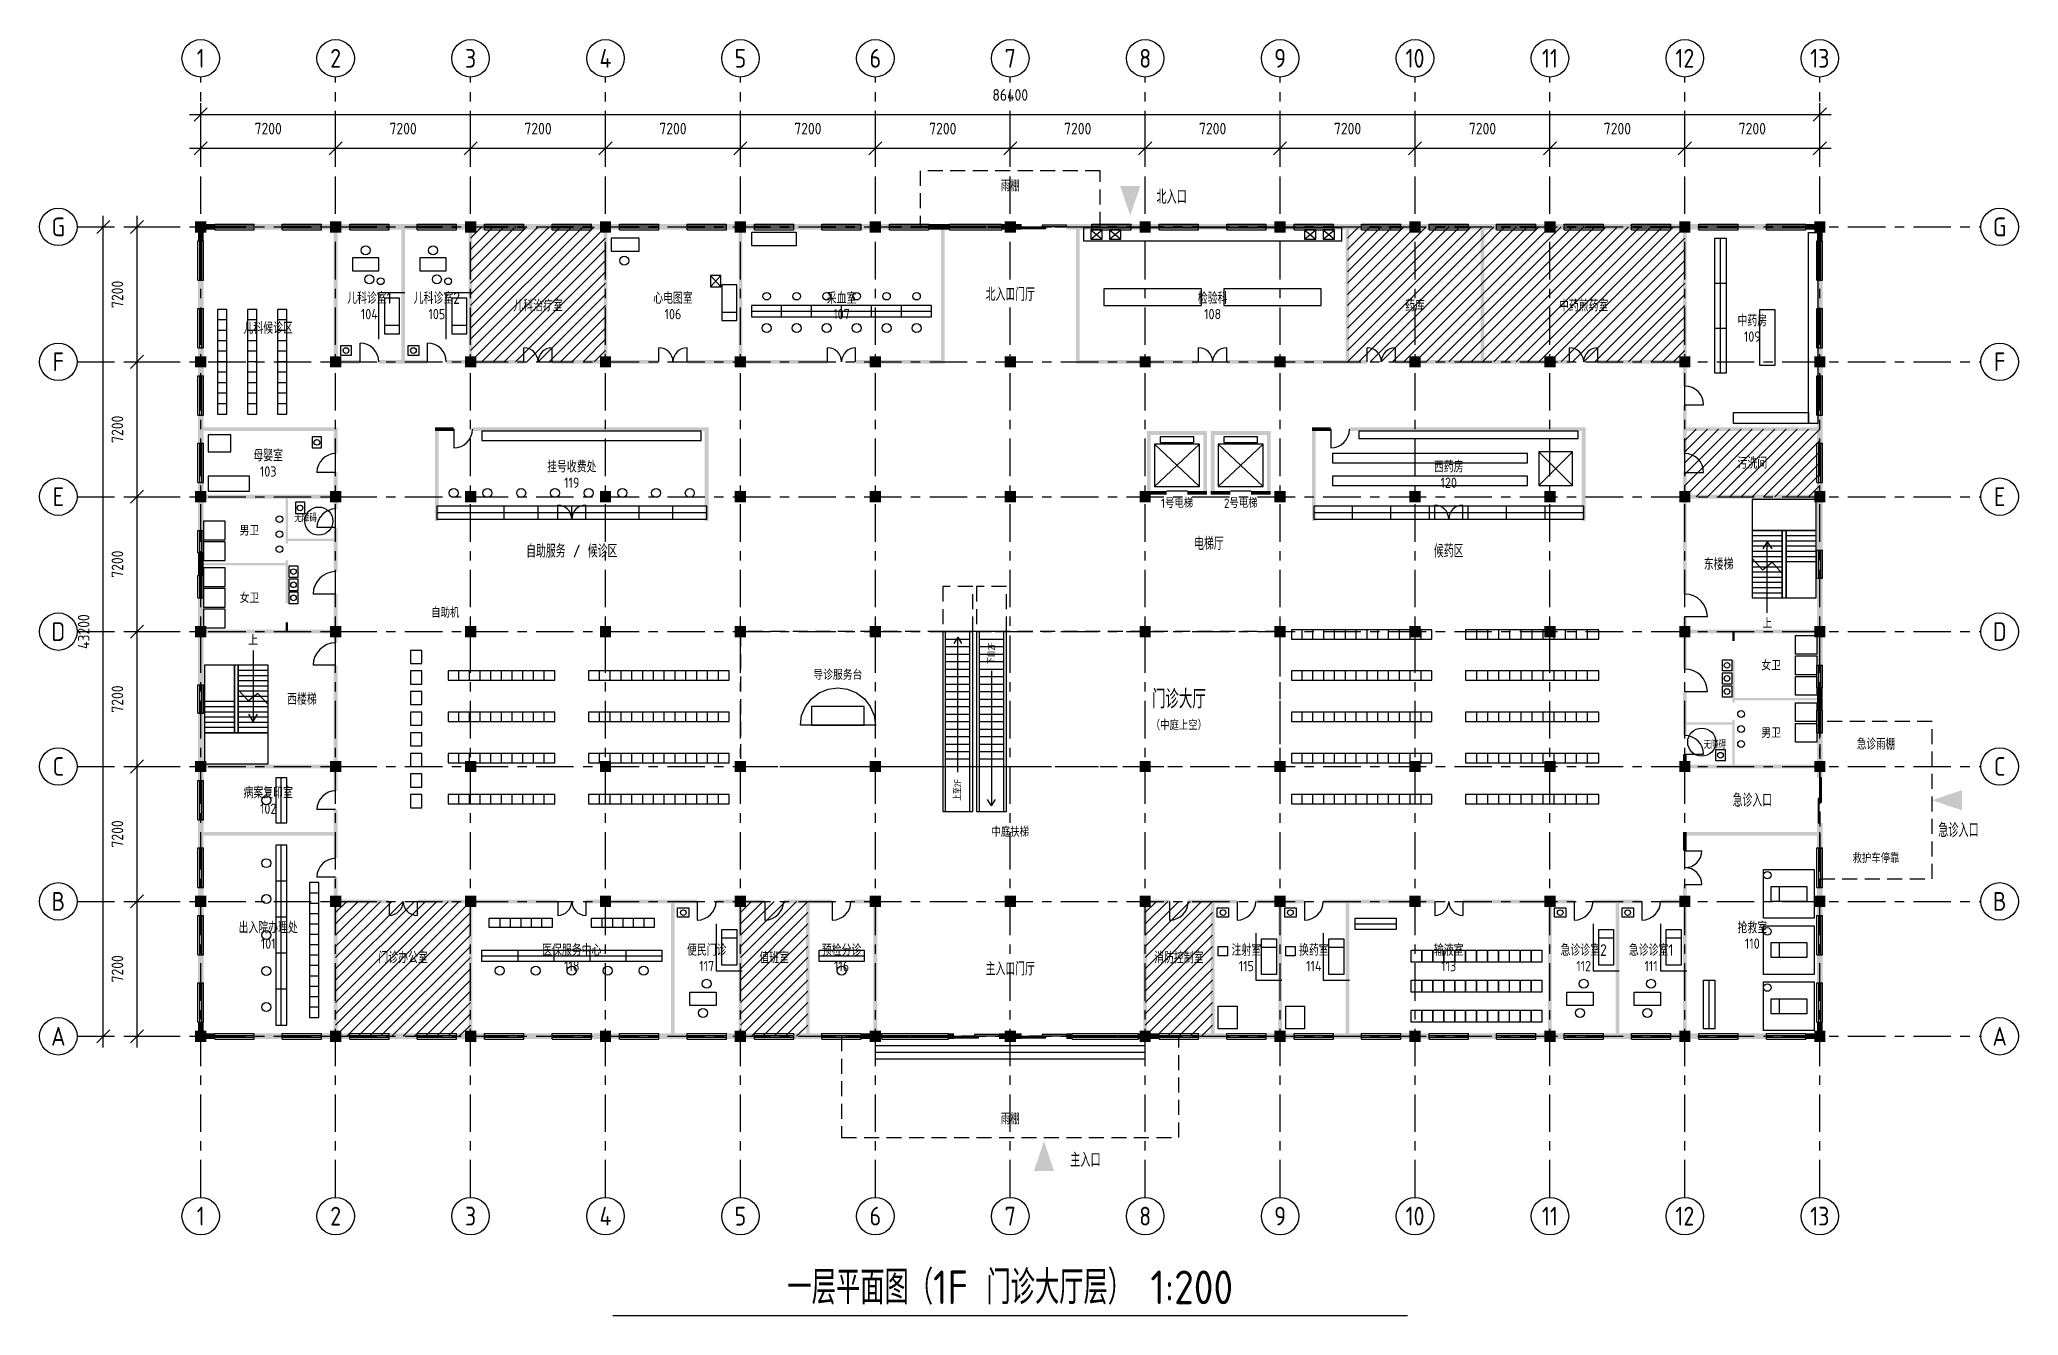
# Model space of a CAD drawing. Extents: x -9 to 337, y -15 to 61.
# Drawn here: x -8.6 to 97, y -14.9 to 53.2 of the extents above; entities that cross this region are included whole.
import ezdxf
from ezdxf.enums import TextEntityAlignment as Align

# ---------------------------------------------------------------- set-up
doc = ezdxf.new("R2010")
doc.units = 0
doc.linetypes.add('CENTER', pattern=[3.5, 2, -0.5, 0.5, -0.5])
doc.linetypes.add('DASHED', pattern=[1.2, 0.8, -0.4])
for name, color, linetype in [('AXIS', 1, 'CENTER'), ('AXIS_B', 1, 'CONTINUOUS'), ('AXIS_T', 7, 'CONTINUOUS'), ('COLUMN', 7, 'CONTINUOUS'), ('DIM', 3, 'CONTINUOUS'), ('DIM_T', 3, 'CONTINUOUS'), ('DOOR', 4, 'CONTINUOUS'), ('ELEV', 2, 'CONTINUOUS'), ('ESC', 2, 'CONTINUOUS'), ('FURN', 8, 'CONTINUOUS'), ('HATCH', 9, 'CONTINUOUS'), ('HIDDEN', 8, 'DASHED'), ('MARK', 1, 'CONTINUOUS'), ('MARK_T', 1, 'CONTINUOUS'), ('NUM', 1, 'CONTINUOUS'), ('STAIR', 2, 'CONTINUOUS'), ('TEXT', 7, 'CONTINUOUS'), ('TEXT2', 8, 'CONTINUOUS'), ('TITLE', 7, 'CONTINUOUS'), ('WALL', 7, 'CONTINUOUS'), ('WINDOW', 4, 'CONTINUOUS')]:
    doc.layers.add(name, color=color, linetype=linetype)
doc.styles.add('CN', font='gbenor.shx', dxfattribs={"width": 0.7, "bigfont": 'gbcbig.shx'})

msp = doc.modelspace()

# ---------------------------------------------------------------- texts
at = {"layer": 'AXIS_T', "style": 'CN'}
for s, p in [('1', (0, 52.2)), ('2', (7.2, 52.2)), ('3', (14.4, 52.2)), ('4', (21.6, 52.2)), ('5', (28.8, 52.2)), ('6', (36, 52.2)), ('7', (43.2, 52.2)), ('8', (50.4, 52.2)), ('9', (57.6, 52.2)), ('10', (64.8, 52.2)), ('11', (72, 52.2)), ('12', (79.2, 52.2)), ('13', (86.4, 52.2)), ('G', (-7.6, 43.2)), ('G', (96, 43.2)), ('F', (-7.6, 36)), ('F', (96, 36)), ('E', (-7.6, 28.8)), ('E', (96, 28.8)), ('D', (-7.6, 21.6)), ('D', (96, 21.6)), ('C', (-7.6, 14.4)), ('C', (96, 14.4)), ('B', (-7.6, 7.2)), ('B', (96, 7.2)), ('A', (-7.6, 0)), ('A', (96, 0)), ('1', (0, -9.6)), ('2', (7.2, -9.6)), ('3', (14.4, -9.6)), ('4', (21.6, -9.6)), ('5', (28.8, -9.6)), ('6', (36, -9.6)), ('7', (43.2, -9.6)), ('8', (50.4, -9.6)), ('9', (57.6, -9.6)), ('10', (64.8, -9.6)), ('11', (72, -9.6)), ('12', (79.2, -9.6)), ('13', (86.4, -9.6))]:
    msp.add_text(s, height=1, dxfattribs=at).set_placement(p, align=Align.MIDDLE_CENTER)
at = {"layer": 'DIM_T', "style": 'CN'}
for s, p in [('86400', (43.2, 49.75)), ('7200', (3.6, 47.95)), ('7200', (10.8, 47.95)), ('7200', (18, 47.95)), ('7200', (25.2, 47.95)), ('7200', (32.4, 47.95)), ('7200', (39.6, 47.95)), ('7200', (46.8, 47.95)), ('7200', (54, 47.95)), ('7200', (61.2, 47.95)), ('7200', (68.4, 47.95)), ('7200', (75.6, 47.95)), ('7200', (82.8, 47.95))]:
    msp.add_text(s, height=0.62, dxfattribs=at).set_placement(p, align=Align.BOTTOM_CENTER)
for s, p in [('7200', (-3.95, 39.6)), ('7200', (-3.95, 32.4)), ('7200', (-3.95, 25.2)), ('43200', (-5.75, 21.6)), ('7200', (-3.95, 18)), ('7200', (-3.95, 10.8)), ('7200', (-3.95, 3.6))]:
    msp.add_text(s, height=0.62, rotation=90, dxfattribs=at).set_placement(p, align=Align.BOTTOM_CENTER)
at = {"layer": 'MARK_T', "style": 'CN'}
for s, p in [('北入口', (51, 44.8)), ('主入口', (46.4, -6.6))]:
    msp.add_text(s, height=0.75, dxfattribs=at).set_placement(p, align=Align.MIDDLE_LEFT)
msp.add_text('急诊入口', height=0.75, dxfattribs=at).set_placement((93.8, 11), align=Align.MIDDLE_CENTER)
at = {"layer": 'NUM', "style": 'CN'}
for s, p in [('104', (9, 38.547)), ('105', (12.6, 38.547)), ('106', (25.2, 38.547)), ('107', (34.2, 38.547)), ('108', (54, 38.547)), ('109', (82.8, 37.347)), ('103', (3.6, 30.147)), ('119', (19.8, 29.547)), ('120', (66.6, 29.547)), ('102', (3.6, 12.147)), ('101', (3.6, 4.947)), ('110', (82.8, 4.947)), ('118', (19.8, 3.747)), ('117', (27, 3.747)), ('116', (34.2, 3.747)), ('115', (55.8, 3.747)), ('114', (59.4, 3.747)), ('113', (66.6, 3.747)), ('112', (73.8, 3.747)), ('111', (77.4, 3.747))]:
    msp.add_text(s, height=0.55, dxfattribs=at).set_placement(p, align=Align.MIDDLE_CENTER)
at = {"layer": 'STAIR', "style": 'CN'}
for p in [(83.6, 22.05), (2.8, 21.15)]:
    msp.add_text('上', height=0.55, dxfattribs=at).set_placement(p, align=Align.MIDDLE_CENTER)
at = {"layer": 'TEXT', "style": 'CN'}
for s, height, p in [('儿科诊室1', 0.62, (9, 39.403)), ('儿科诊室2', 0.62, (12.6, 39.403)), ('心电图室', 0.62, (25.2, 39.403)), ('采血室', 0.62, (34.2, 39.403)), ('检验科', 0.62, (54, 39.403)), ('中药房', 0.62, (82.8, 38.203)), ('母婴室', 0.62, (3.6, 31.003)), ('挂号收费处', 0.62, (19.8, 30.403)), ('西药房', 0.62, (66.6, 30.403)), ('1号电梯', 0.5, (52.1, 28.45)), ('2号电梯', 0.5, (55.5, 28.45)), ('无障碍', 0.4, (5.6, 27.65)), ('男卫', 0.55, (2.6, 27)), ('东楼梯', 0.62, (81, 25.2)), ('女卫', 0.55, (2.6, 23.4)), ('女卫', 0.55, (83.8, 19.8)), ('导诊服务台', 0.55, (34, 19.3)), ('西楼梯', 0.62, (5.4, 18)), ('男卫', 0.55, (83.8, 16.2)), ('无障碍', 0.4, (80.8, 15.55)), ('病案复印室', 0.62, (3.6, 13.003)), ('中庭扶梯', 0.5, (43.2, 10.9)), ('出入院办理处', 0.62, (3.6, 5.803)), ('抢救室', 0.62, (82.8, 5.803)), ('医保服务中心', 0.62, (19.8, 4.603)), ('便民门诊', 0.62, (27, 4.603)), ('预检分诊', 0.62, (34.2, 4.603)), ('注射室', 0.62, (55.8, 4.603)), ('换药室', 0.62, (59.4, 4.603)), ('输液室', 0.62, (66.6, 4.603)), ('急诊诊室2', 0.62, (73.8, 4.603)), ('急诊诊室1', 0.62, (77.4, 4.603))]:
    msp.add_text(s, height=height, dxfattribs=at).set_placement(p, align=Align.MIDDLE_CENTER)
for s, p in [('下自2F', (42.2, 20.45)), ('上至2F', (40.4, 13.15))]:
    msp.add_text(s, height=0.36, rotation=90, dxfattribs=at).set_placement(p, align=Align.MIDDLE_CENTER)
at = {"layer": 'TEXT2', "style": 'CN'}
for s, height, p in [('雨棚', 0.6, (43.2, 45.4)), ('儿科治疗室', 0.62, (18, 39)), ('北入口门厅', 0.7, (43.2, 39.6)), ('药库', 0.62, (64.8, 39)), ('中药煎药室', 0.62, (73.8, 39)), ('儿科候诊区', 0.62, (3.6, 37.8)), ('污洗间', 0.62, (82.8, 30.6)), ('电梯厅', 0.7, (53.8, 26.3)), ('自助服务 / 候诊区', 0.7, (19.8, 25.9)), ('候药区', 0.7, (66.6, 25.9)), ('门诊大厅', 1, (52.2, 18)), ('（中庭上空）', 0.5, (52.2, 16.6)), ('急诊雨棚', 0.6, (89.4, 15.6)), ('急诊入口', 0.7, (82.8, 12.6)), ('救护车停靠', 0.5, (89.4, 9.5)), ('门诊办公室', 0.62, (10.8, 4.2)), ('值班室', 0.62, (30.6, 4.2)), ('消防控制室', 0.62, (52.2, 4.2)), ('主入口门厅', 0.7, (43.2, 3.6)), ('雨棚', 0.6, (43.2, -4.4))]:
    msp.add_text(s, height=height, dxfattribs=at).set_placement(p, align=Align.MIDDLE_CENTER)
msp.add_text('自助机', height=0.5, dxfattribs=at).set_placement((12.3, 22.6), align=Align.MIDDLE_LEFT)
at = {"layer": 'TITLE', "style": 'CN'}
msp.add_text('一层平面图（1F 门诊大厅层） 1:200', height=1.8, dxfattribs=at).set_placement((43.2, -13.4), align=Align.MIDDLE_CENTER)

# ---------------------------------------------------------------- linework, layer by layer
at = {"layer": 'AXIS'}
for p, q in [((0, -8.6), (0, 51.2)), ((7.2, -8.6), (7.2, 51.2)), ((14.4, -8.6), (14.4, 51.2)), ((21.6, -8.6), (21.6, 51.2)), ((28.8, -8.6), (28.8, 51.2)), ((36, -8.6), (36, 51.2)), ((43.2, -8.6), (43.2, 51.2)), ((50.4, -8.6), (50.4, 51.2)), ((57.6, -8.6), (57.6, 51.2)), ((64.8, -8.6), (64.8, 51.2)), ((72, -8.6), (72, 51.2)), ((79.2, -8.6), (79.2, 51.2)), ((86.4, -8.6), (86.4, 51.2)), ((-6.6, 43.2), (95, 43.2)), ((-6.6, 36), (95, 36)), ((-6.6, 28.8), (95, 28.8)), ((-6.6, 21.6), (95, 21.6)), ((-6.6, 14.4), (95, 14.4)), ((-6.6, 7.2), (95, 7.2)), ((-6.6, 0), (95, 0))]:
    msp.add_line(p, q, dxfattribs=at)
at = {"layer": 'AXIS_B'}
for centre in [(0, 52.2), (7.2, 52.2), (14.4, 52.2), (21.6, 52.2), (28.8, 52.2), (36, 52.2), (43.2, 52.2), (50.4, 52.2), (57.6, 52.2), (64.8, 52.2), (72, 52.2), (79.2, 52.2), (86.4, 52.2), (-7.6, 43.2), (96, 43.2), (-7.6, 36), (96, 36), (-7.6, 28.8), (96, 28.8), (-7.6, 21.6), (96, 21.6), (-7.6, 14.4), (96, 14.4), (-7.6, 7.2), (96, 7.2), (-7.6, 0), (96, 0), (0, -9.6), (7.2, -9.6), (14.4, -9.6), (21.6, -9.6), (28.8, -9.6), (36, -9.6), (43.2, -9.6), (50.4, -9.6), (57.6, -9.6), (64.8, -9.6), (72, -9.6), (79.2, -9.6), (86.4, -9.6)]:
    msp.add_circle(centre, 1, dxfattribs=at)
at = {"layer": 'COLUMN'}
for points in [[(-0.3, 42.9), (0.3, 42.9), (-0.3, 43.5), (0.3, 43.5)], [(6.9, 42.9), (7.5, 42.9), (6.9, 43.5), (7.5, 43.5)], [(14.1, 42.9), (14.7, 42.9), (14.1, 43.5), (14.7, 43.5)], [(21.3, 42.9), (21.9, 42.9), (21.3, 43.5), (21.9, 43.5)], [(28.5, 42.9), (29.1, 42.9), (28.5, 43.5), (29.1, 43.5)], [(35.7, 42.9), (36.3, 42.9), (35.7, 43.5), (36.3, 43.5)], [(42.9, 42.9), (43.5, 42.9), (42.9, 43.5), (43.5, 43.5)], [(50.1, 42.9), (50.7, 42.9), (50.1, 43.5), (50.7, 43.5)], [(57.3, 42.9), (57.9, 42.9), (57.3, 43.5), (57.9, 43.5)], [(64.5, 42.9), (65.1, 42.9), (64.5, 43.5), (65.1, 43.5)], [(71.7, 42.9), (72.3, 42.9), (71.7, 43.5), (72.3, 43.5)], [(78.9, 42.9), (79.5, 42.9), (78.9, 43.5), (79.5, 43.5)], [(86.1, 42.9), (86.7, 42.9), (86.1, 43.5), (86.7, 43.5)], [(-0.3, 35.7), (0.3, 35.7), (-0.3, 36.3), (0.3, 36.3)], [(6.9, 35.7), (7.5, 35.7), (6.9, 36.3), (7.5, 36.3)], [(14.1, 35.7), (14.7, 35.7), (14.1, 36.3), (14.7, 36.3)], [(21.3, 35.7), (21.9, 35.7), (21.3, 36.3), (21.9, 36.3)], [(28.5, 35.7), (29.1, 35.7), (28.5, 36.3), (29.1, 36.3)], [(35.7, 35.7), (36.3, 35.7), (35.7, 36.3), (36.3, 36.3)], [(42.9, 35.7), (43.5, 35.7), (42.9, 36.3), (43.5, 36.3)], [(50.1, 35.7), (50.7, 35.7), (50.1, 36.3), (50.7, 36.3)], [(57.3, 35.7), (57.9, 35.7), (57.3, 36.3), (57.9, 36.3)], [(64.5, 35.7), (65.1, 35.7), (64.5, 36.3), (65.1, 36.3)], [(71.7, 35.7), (72.3, 35.7), (71.7, 36.3), (72.3, 36.3)], [(78.9, 35.7), (79.5, 35.7), (78.9, 36.3), (79.5, 36.3)], [(86.1, 35.7), (86.7, 35.7), (86.1, 36.3), (86.7, 36.3)], [(-0.3, 28.5), (0.3, 28.5), (-0.3, 29.1), (0.3, 29.1)], [(6.9, 28.5), (7.5, 28.5), (6.9, 29.1), (7.5, 29.1)], [(14.1, 28.5), (14.7, 28.5), (14.1, 29.1), (14.7, 29.1)], [(21.3, 28.5), (21.9, 28.5), (21.3, 29.1), (21.9, 29.1)], [(28.5, 28.5), (29.1, 28.5), (28.5, 29.1), (29.1, 29.1)], [(35.7, 28.5), (36.3, 28.5), (35.7, 29.1), (36.3, 29.1)], [(42.9, 28.5), (43.5, 28.5), (42.9, 29.1), (43.5, 29.1)], [(50.1, 28.5), (50.7, 28.5), (50.1, 29.1), (50.7, 29.1)], [(57.3, 28.5), (57.9, 28.5), (57.3, 29.1), (57.9, 29.1)], [(64.5, 28.5), (65.1, 28.5), (64.5, 29.1), (65.1, 29.1)], [(71.7, 28.5), (72.3, 28.5), (71.7, 29.1), (72.3, 29.1)], [(78.9, 28.5), (79.5, 28.5), (78.9, 29.1), (79.5, 29.1)], [(86.1, 28.5), (86.7, 28.5), (86.1, 29.1), (86.7, 29.1)], [(-0.3, 21.3), (0.3, 21.3), (-0.3, 21.9), (0.3, 21.9)], [(6.9, 21.3), (7.5, 21.3), (6.9, 21.9), (7.5, 21.9)], [(14.1, 21.3), (14.7, 21.3), (14.1, 21.9), (14.7, 21.9)], [(21.3, 21.3), (21.9, 21.3), (21.3, 21.9), (21.9, 21.9)], [(28.5, 21.3), (29.1, 21.3), (28.5, 21.9), (29.1, 21.9)], [(35.7, 21.3), (36.3, 21.3), (35.7, 21.9), (36.3, 21.9)], [(50.1, 21.3), (50.7, 21.3), (50.1, 21.9), (50.7, 21.9)], [(57.3, 21.3), (57.9, 21.3), (57.3, 21.9), (57.9, 21.9)], [(64.5, 21.3), (65.1, 21.3), (64.5, 21.9), (65.1, 21.9)], [(71.7, 21.3), (72.3, 21.3), (71.7, 21.9), (72.3, 21.9)], [(78.9, 21.3), (79.5, 21.3), (78.9, 21.9), (79.5, 21.9)], [(86.1, 21.3), (86.7, 21.3), (86.1, 21.9), (86.7, 21.9)], [(-0.3, 14.1), (0.3, 14.1), (-0.3, 14.7), (0.3, 14.7)], [(6.9, 14.1), (7.5, 14.1), (6.9, 14.7), (7.5, 14.7)], [(14.1, 14.1), (14.7, 14.1), (14.1, 14.7), (14.7, 14.7)], [(21.3, 14.1), (21.9, 14.1), (21.3, 14.7), (21.9, 14.7)], [(28.5, 14.1), (29.1, 14.1), (28.5, 14.7), (29.1, 14.7)], [(35.7, 14.1), (36.3, 14.1), (35.7, 14.7), (36.3, 14.7)], [(50.1, 14.1), (50.7, 14.1), (50.1, 14.7), (50.7, 14.7)], [(57.3, 14.1), (57.9, 14.1), (57.3, 14.7), (57.9, 14.7)], [(64.5, 14.1), (65.1, 14.1), (64.5, 14.7), (65.1, 14.7)], [(71.7, 14.1), (72.3, 14.1), (71.7, 14.7), (72.3, 14.7)], [(78.9, 14.1), (79.5, 14.1), (78.9, 14.7), (79.5, 14.7)], [(86.1, 14.1), (86.7, 14.1), (86.1, 14.7), (86.7, 14.7)], [(-0.3, 6.9), (0.3, 6.9), (-0.3, 7.5), (0.3, 7.5)], [(6.9, 6.9), (7.5, 6.9), (6.9, 7.5), (7.5, 7.5)], [(14.1, 6.9), (14.7, 6.9), (14.1, 7.5), (14.7, 7.5)], [(21.3, 6.9), (21.9, 6.9), (21.3, 7.5), (21.9, 7.5)], [(28.5, 6.9), (29.1, 6.9), (28.5, 7.5), (29.1, 7.5)], [(35.7, 6.9), (36.3, 6.9), (35.7, 7.5), (36.3, 7.5)], [(42.9, 6.9), (43.5, 6.9), (42.9, 7.5), (43.5, 7.5)], [(50.1, 6.9), (50.7, 6.9), (50.1, 7.5), (50.7, 7.5)], [(57.3, 6.9), (57.9, 6.9), (57.3, 7.5), (57.9, 7.5)], [(64.5, 6.9), (65.1, 6.9), (64.5, 7.5), (65.1, 7.5)], [(71.7, 6.9), (72.3, 6.9), (71.7, 7.5), (72.3, 7.5)], [(78.9, 6.9), (79.5, 6.9), (78.9, 7.5), (79.5, 7.5)], [(86.1, 6.9), (86.7, 6.9), (86.1, 7.5), (86.7, 7.5)], [(-0.3, -0.3), (0.3, -0.3), (-0.3, 0.3), (0.3, 0.3)], [(6.9, -0.3), (7.5, -0.3), (6.9, 0.3), (7.5, 0.3)], [(14.1, -0.3), (14.7, -0.3), (14.1, 0.3), (14.7, 0.3)], [(21.3, -0.3), (21.9, -0.3), (21.3, 0.3), (21.9, 0.3)], [(28.5, -0.3), (29.1, -0.3), (28.5, 0.3), (29.1, 0.3)], [(35.7, -0.3), (36.3, -0.3), (35.7, 0.3), (36.3, 0.3)], [(42.9, -0.3), (43.5, -0.3), (42.9, 0.3), (43.5, 0.3)], [(50.1, -0.3), (50.7, -0.3), (50.1, 0.3), (50.7, 0.3)], [(57.3, -0.3), (57.9, -0.3), (57.3, 0.3), (57.9, 0.3)], [(64.5, -0.3), (65.1, -0.3), (64.5, 0.3), (65.1, 0.3)], [(71.7, -0.3), (72.3, -0.3), (71.7, 0.3), (72.3, 0.3)], [(78.9, -0.3), (79.5, -0.3), (78.9, 0.3), (79.5, 0.3)], [(86.1, -0.3), (86.7, -0.3), (86.1, 0.3), (86.7, 0.3)]]:
    msp.add_solid(points, dxfattribs=at)
at = {"layer": 'DIM'}
for p, q in [((0, 48.6), (0, 49.8)), ((86.4, 48.6), (86.4, 49.8)), ((-0.6, 49.2), (87, 49.2)), ((-0.35, 48.85), (0.35, 49.55)), ((86.05, 48.85), (86.75, 49.55)), ((-0.35, 47.05), (0.35, 47.75)), ((0, 46.8), (0, 48)), ((6.85, 47.05), (7.55, 47.75)), ((7.2, 46.8), (7.2, 48)), ((14.05, 47.05), (14.75, 47.75)), ((14.4, 46.8), (14.4, 48)), ((21.25, 47.05), (21.95, 47.75)), ((21.6, 46.8), (21.6, 48)), ((28.45, 47.05), (29.15, 47.75)), ((28.8, 46.8), (28.8, 48)), ((35.65, 47.05), (36.35, 47.75)), ((36, 46.8), (36, 48)), ((42.85, 47.05), (43.55, 47.75)), ((43.2, 46.8), (43.2, 48)), ((50.05, 47.05), (50.75, 47.75)), ((50.4, 46.8), (50.4, 48)), ((57.25, 47.05), (57.95, 47.75)), ((57.6, 46.8), (57.6, 48)), ((64.45, 47.05), (65.15, 47.75)), ((64.8, 46.8), (64.8, 48)), ((71.65, 47.05), (72.35, 47.75)), ((72, 46.8), (72, 48)), ((78.85, 47.05), (79.55, 47.75)), ((79.2, 46.8), (79.2, 48)), ((86.05, 47.05), (86.75, 47.75)), ((86.4, 46.8), (86.4, 48)), ((-0.6, 47.4), (87, 47.4)), ((-5.55, 42.85), (-4.85, 43.55)), ((-5.2, -0.6), (-5.2, 43.8)), ((-3.75, 42.85), (-3.05, 43.55)), ((-3.4, -0.6), (-3.4, 43.8)), ((-5.8, 43.2), (-4.6, 43.2)), ((-4, 43.2), (-2.8, 43.2)), ((-4, 36), (-2.8, 36)), ((-3.75, 35.65), (-3.05, 36.35)), ((-4, 28.8), (-2.8, 28.8)), ((-3.75, 28.45), (-3.05, 29.15)), ((-4, 21.6), (-2.8, 21.6)), ((-3.75, 21.25), (-3.05, 21.95)), ((-4, 14.4), (-2.8, 14.4)), ((-3.75, 14.05), (-3.05, 14.75)), ((-3.75, 6.85), (-3.05, 7.55)), ((-4, 7.2), (-2.8, 7.2)), ((-5.8, 0), (-4.6, 0)), ((-5.55, -0.35), (-4.85, 0.35)), ((-4, 0), (-2.8, 0)), ((-3.75, -0.35), (-3.05, 0.35))]:
    msp.add_line(p, q, dxfattribs=at)
at = {"layer": 'DOOR'}
for p, q in [((8.5, 36), (8.5, 37)), ((12.1, 36), (12.1, 37)), ((17.25, 36), (17.25, 36.75)), ((18.75, 36), (18.75, 36.75)), ((24.45, 36), (24.45, 36.75)), ((25.95, 36), (25.95, 36.75)), ((33.45, 36), (33.45, 36.75)), ((34.95, 36), (34.95, 36.75)), ((53.25, 36), (53.25, 36.75)), ((54.75, 36), (54.75, 36.75)), ((62.25, 36), (62.25, 36.75)), ((63.75, 36), (63.75, 36.75)), ((73.05, 36), (73.05, 36.75)), ((74.55, 36), (74.55, 36.75)), ((79.2, 33.7), (80.2, 33.7)), ((13.5, 32.4), (13.5, 31.4)), ((60.3, 32.4), (60.3, 31.4)), ((7.2, 30.1), (6.2, 30.1)), ((79.2, 30.1), (80.2, 30.1)), ((19.05, 27.6), (19.05, 28.35)), ((20.55, 27.6), (20.55, 28.35)), ((65.85, 27.6), (65.85, 28.35)), ((67.35, 27.6), (67.35, 28.35)), ((7.2, 27.15), (6.2, 27.15)), ((7.2, 23.6), (6, 23.6)), ((79.2, 22.4), (80.4, 22.4)), ((7.2, 19.8), (6, 19.8)), ((79.2, 18.4), (80.4, 18.4)), ((79.2, 15.05), (80.2, 15.05)), ((7.2, 12.1), (6.2, 12.1)), ((79.2, 9.9), (80.1, 9.9)), ((7.2, 8.5), (6.2, 8.5)), ((79.2, 8.1), (80.1, 8.1)), ((10.05, 7.2), (10.05, 6.45)), ((11.55, 7.2), (11.55, 6.45)), ((19.05, 7.2), (19.05, 6.45)), ((20.55, 7.2), (20.55, 6.45)), ((26.5, 7.2), (26.5, 6.2)), ((30.1, 7.2), (30.1, 6.2)), ((33.7, 7.2), (33.7, 6.2)), ((51.7, 7.2), (51.7, 6.2)), ((55.3, 7.2), (55.3, 6.2)), ((58.9, 7.2), (58.9, 6.2)), ((65.85, 7.2), (65.85, 6.45)), ((67.35, 7.2), (67.35, 6.45)), ((73.3, 7.2), (73.3, 6.2)), ((76.9, 7.2), (76.9, 6.2))]:
    msp.add_line(p, q, dxfattribs=at)
for points in [[(43.8, 43.11), (45.1, 43.11), (45.1, 43.17), (43.8, 43.17)], [(44.9, 43.23), (46.2, 43.23), (46.2, 43.29), (44.9, 43.29)], [(86.43, 12.5), (86.49, 12.5), (86.49, 13.8), (86.43, 13.8)], [(86.31, 11.4), (86.37, 11.4), (86.37, 12.7), (86.31, 12.7)], [(41.3, 0.03), (42.6, 0.03), (42.6, 0.09), (41.3, 0.09)], [(44.9, 0.03), (46.2, 0.03), (46.2, 0.09), (44.9, 0.09)], [(40.2, -0.09), (41.5, -0.09), (41.5, -0.03), (40.2, -0.03)], [(43.8, -0.09), (45.1, -0.09), (45.1, -0.03), (43.8, -0.03)]]:
    msp.add_lwpolyline(points, close=True, dxfattribs=at)
for centre, radius, start, end in [((8.5, 36), 1, 0, 90), ((12.1, 36), 1, 0, 90), ((17.25, 36), 0.75, 0, 90), ((18.75, 36), 0.75, 90, 180), ((24.45, 36), 0.75, 0, 90), ((25.95, 36), 0.75, 90, 180), ((33.45, 36), 0.75, 0, 90), ((34.95, 36), 0.75, 90, 180), ((53.25, 36), 0.75, 0, 90), ((54.75, 36), 0.75, 90, 180), ((62.25, 36), 0.75, 0, 90), ((63.75, 36), 0.75, 90, 180), ((73.05, 36), 0.75, 0, 90), ((74.55, 36), 0.75, 90, 180), ((79.2, 33.7), 1, 0, 90), ((13.5, 32.4), 1, 270, 0), ((60.3, 32.4), 1, 270, 0), ((7.2, 30.1), 1, 90, 180), ((79.2, 30.1), 1, 0, 90), ((7.2, 27.15), 1, 90, 180), ((19.05, 27.6), 0.75, 0, 90), ((20.55, 27.6), 0.75, 90, 180), ((65.85, 27.6), 0.75, 0, 90), ((67.35, 27.6), 0.75, 90, 180), ((7.2, 23.6), 1.2, 90, 180), ((79.2, 22.4), 1.2, 0, 90), ((7.2, 19.8), 1.2, 90, 180), ((79.2, 18.4), 1.2, 0, 90), ((79.2, 15.05), 1, 0, 90), ((7.2, 12.1), 1, 90, 180), ((79.2, 9.9), 0.9, 270, 0), ((7.2, 8.5), 1, 90, 180), ((79.2, 8.1), 0.9, 0, 90), ((10.05, 7.2), 0.75, 270, 0), ((11.55, 7.2), 0.75, 180, 270), ((19.05, 7.2), 0.75, 270, 0), ((20.55, 7.2), 0.75, 180, 270), ((26.5, 7.2), 1, 270, 0), ((30.1, 7.2), 1, 270, 0), ((33.7, 7.2), 1, 270, 0), ((51.7, 7.2), 1, 270, 0), ((55.3, 7.2), 1, 270, 0), ((58.9, 7.2), 1, 270, 0), ((65.85, 7.2), 0.75, 270, 0), ((67.35, 7.2), 0.75, 180, 270), ((73.3, 7.2), 1, 270, 0), ((76.9, 7.2), 1, 270, 0)]:
    msp.add_arc(centre, radius, start, end, dxfattribs=at)
at = {"layer": 'ELEV'}
for p, q in [((50.9, 29.35), (53.3, 31.6)), ((50.9, 31.6), (53.3, 29.35)), ((54.3, 29.35), (56.7, 31.6)), ((54.3, 31.6), (56.7, 29.35)), ((51.55, 29.12), (52.65, 29.12)), ((54.95, 29.12), (56.05, 29.12))]:
    msp.add_line(p, q, dxfattribs=at)
for points in [[(51.2, 31.7), (53, 31.7), (53, 32), (51.2, 32)], [(54.6, 31.7), (56.4, 31.7), (56.4, 32), (54.6, 32)], [(50.9, 29.35), (53.3, 29.35), (53.3, 31.6), (50.9, 31.6)], [(54.3, 29.35), (56.7, 29.35), (56.7, 31.6), (54.3, 31.6)]]:
    msp.add_lwpolyline(points, close=True, dxfattribs=at)
at = {"layer": 'ESC'}
for p, q in [((39.75, 12), (39.75, 21.6)), ((39.75, 21.2), (41.05, 21.2)), ((40.4, 21.3), (40.1938, 20.9572)), ((40.4, 21.3), (40.6062, 20.9572)), ((41.05, 12), (41.05, 21.6)), ((41.55, 12), (41.55, 21.6)), ((41.55, 21.2), (42.85, 21.2)), ((42.85, 12), (42.85, 21.6)), ((39.75, 20.8), (41.05, 20.8)), ((39.75, 20.4), (41.05, 20.4)), ((41.55, 20.8), (42.85, 20.8)), ((41.55, 20.4), (42.85, 20.4)), ((39.75, 20), (41.05, 20)), ((39.75, 19.6), (41.05, 19.6)), ((39.75, 19.2), (41.05, 19.2)), ((41.55, 20), (42.85, 20)), ((41.55, 19.6), (42.85, 19.6)), ((41.55, 19.2), (42.85, 19.2)), ((39.75, 18.8), (41.05, 18.8)), ((39.75, 18.4), (41.05, 18.4)), ((39.75, 18), (41.05, 18)), ((41.55, 18.8), (42.85, 18.8)), ((41.55, 18.4), (42.85, 18.4)), ((41.55, 18), (42.85, 18)), ((39.75, 17.6), (41.05, 17.6)), ((39.75, 17.2), (41.05, 17.2)), ((41.55, 17.6), (42.85, 17.6)), ((41.55, 17.2), (42.85, 17.2)), ((39.75, 16.8), (41.05, 16.8)), ((39.75, 16.4), (41.05, 16.4)), ((39.75, 16), (41.05, 16)), ((41.55, 16.8), (42.85, 16.8)), ((41.55, 16.4), (42.85, 16.4)), ((41.55, 16), (42.85, 16)), ((39.75, 15.6), (41.05, 15.6)), ((39.75, 15.2), (41.05, 15.2)), ((39.75, 14.8), (41.05, 14.8)), ((41.55, 15.6), (42.85, 15.6)), ((41.55, 15.2), (42.85, 15.2)), ((41.55, 14.8), (42.85, 14.8)), ((39.75, 14.4), (41.05, 14.4)), ((41.55, 14.4), (42.85, 14.4)), ((42.2, 12.3), (41.9938, 12.6428)), ((42.2, 12.3), (42.4062, 12.6428))]:
    msp.add_line(p, q, dxfattribs=at)
for points in [[(39.6, 12), (41.2, 12), (41.2, 21.6), (39.6, 21.6)], [(41.4, 12), (43, 12), (43, 21.6), (41.4, 21.6)]]:
    msp.add_lwpolyline(points, close=True, dxfattribs=at)
for points in [[(40.4, 14.1), (40.4, 21.3)], [(42.2, 19.5), (42.2, 12.3)]]:
    msp.add_lwpolyline(points, dxfattribs=at)
at = {"layer": 'FURN'}
for p, q in [((47.5, 42.55), (48.1, 43.05)), ((47.5, 43.05), (48.1, 42.55)), ((48.5, 42.55), (49.1, 43.05)), ((48.5, 43.05), (49.1, 42.55)), ((58.9, 42.55), (59.5, 43.05)), ((58.9, 43.05), (59.5, 42.55)), ((59.9, 42.55), (60.5, 43.05)), ((59.9, 43.05), (60.5, 42.55)), ((81.1, 35.4), (81.1, 42.6)), ((27.2, 40), (27.75, 40.6)), ((27.2, 40.6), (27.75, 40)), ((80.8, 40.2), (81.4, 40.2)), ((1.4, 38.24), (0.9, 38.24)), ((3, 38.24), (2.5, 38.24)), ((4.6, 38.24), (4.1, 38.24)), ((27.8, 38.65), (28.6, 38.65)), ((29.4, 38.7), (39, 38.7)), ((31, 38.4), (31, 39)), ((32.6, 38.4), (32.6, 39)), ((34.2, 38.4), (34.2, 39)), ((35.8, 38.4), (35.8, 39)), ((37.4, 38.4), (37.4, 39)), ((1.4, 37.68), (0.9, 37.68)), ((1.4, 37.12), (0.9, 37.12)), ((3, 37.68), (2.5, 37.68)), ((3, 37.12), (2.5, 37.12)), ((4.6, 37.68), (4.1, 37.68)), ((4.6, 37.12), (4.1, 37.12)), ((9.8, 37.95), (10.6, 37.95)), ((13.4, 37.95), (14.2, 37.95)), ((80.8, 37.8), (81.4, 37.8)), ((1.4, 36.56), (0.9, 36.56)), ((1.4, 36), (0.9, 36)), ((3, 36.56), (2.5, 36.56)), ((3, 36), (2.5, 36)), ((4.6, 36.56), (4.1, 36.56)), ((4.6, 36), (4.1, 36)), ((1.4, 35.44), (0.9, 35.44)), ((1.4, 34.88), (0.9, 34.88)), ((3, 35.44), (2.5, 35.44)), ((3, 34.88), (2.5, 34.88)), ((4.6, 35.44), (4.1, 35.44)), ((4.6, 34.88), (4.1, 34.88)), ((1.4, 34.32), (0.9, 34.32)), ((3, 34.32), (2.5, 34.32)), ((4.6, 34.32), (4.1, 34.32)), ((1.4, 33.76), (0.9, 33.76)), ((3, 33.76), (2.5, 33.76)), ((4.6, 33.76), (4.1, 33.76)), ((71.4, 29.4), (73.2, 31.2)), ((71.4, 31.2), (73.2, 29.4)), ((12.6, 27.95), (27, 27.95)), ((14.4, 27.6), (14.4, 28.3)), ((16.2, 27.6), (16.2, 28.3)), ((18, 27.6), (18, 28.3)), ((19.8, 27.6), (19.8, 28.3)), ((21.6, 27.6), (21.6, 28.3)), ((23.4, 27.6), (23.4, 28.3)), ((25.2, 27.6), (25.2, 28.3)), ((59.4, 27.95), (73.8, 27.95)), ((61.4571, 27.6), (61.4571, 28.3)), ((63.5143, 27.6), (63.5143, 28.3)), ((65.5714, 27.6), (65.5714, 28.3)), ((67.6286, 27.6), (67.6286, 28.3)), ((69.6857, 27.6), (69.6857, 28.3)), ((71.7429, 27.6), (71.7429, 28.3)), ((58.7769, 21.2), (58.7769, 21.7)), ((59.3538, 21.2), (59.3538, 21.7)), ((59.9308, 21.2), (59.9308, 21.7)), ((60.5077, 21.2), (60.5077, 21.7)), ((61.0846, 21.2), (61.0846, 21.7)), ((61.6615, 21.2), (61.6615, 21.7)), ((62.2385, 21.2), (62.2385, 21.7)), ((62.8154, 21.2), (62.8154, 21.7)), ((63.3923, 21.2), (63.3923, 21.7)), ((63.9692, 21.2), (63.9692, 21.7)), ((64.5462, 21.2), (64.5462, 21.7)), ((65.1231, 21.2), (65.1231, 21.7)), ((68.0917, 21.2), (68.0917, 21.7)), ((68.6833, 21.2), (68.6833, 21.7)), ((69.275, 21.2), (69.275, 21.7)), ((69.8667, 21.2), (69.8667, 21.7)), ((70.4583, 21.2), (70.4583, 21.7)), ((71.05, 21.2), (71.05, 21.7)), ((71.6417, 21.2), (71.6417, 21.7)), ((72.2333, 21.2), (72.2333, 21.7)), ((72.825, 21.2), (72.825, 21.7)), ((73.4167, 21.2), (73.4167, 21.7)), ((74.0083, 21.2), (74.0083, 21.7)), ((13.77, 19), (13.77, 19.5)), ((14.34, 19), (14.34, 19.5)), ((14.91, 19), (14.91, 19.5)), ((15.48, 19), (15.48, 19.5)), ((16.05, 19), (16.05, 19.5)), ((16.62, 19), (16.62, 19.5)), ((17.19, 19), (17.19, 19.5)), ((17.76, 19), (17.76, 19.5)), ((18.33, 19), (18.33, 19.5)), ((21.2769, 19), (21.2769, 19.5)), ((21.8538, 19), (21.8538, 19.5)), ((22.4308, 19), (22.4308, 19.5)), ((23.0077, 19), (23.0077, 19.5)), ((23.5846, 19), (23.5846, 19.5)), ((24.1615, 19), (24.1615, 19.5)), ((24.7385, 19), (24.7385, 19.5)), ((25.3154, 19), (25.3154, 19.5)), ((25.8923, 19), (25.8923, 19.5)), ((26.4692, 19), (26.4692, 19.5)), ((27.0462, 19), (27.0462, 19.5)), ((27.6231, 19), (27.6231, 19.5)), ((58.7769, 19), (58.7769, 19.5)), ((59.3538, 19), (59.3538, 19.5)), ((59.9308, 19), (59.9308, 19.5)), ((60.5077, 19), (60.5077, 19.5)), ((61.0846, 19), (61.0846, 19.5)), ((61.6615, 19), (61.6615, 19.5)), ((62.2385, 19), (62.2385, 19.5)), ((62.8154, 19), (62.8154, 19.5)), ((63.3923, 19), (63.3923, 19.5)), ((63.9692, 19), (63.9692, 19.5)), ((64.5462, 19), (64.5462, 19.5)), ((65.1231, 19), (65.1231, 19.5)), ((68.0917, 19), (68.0917, 19.5)), ((68.6833, 19), (68.6833, 19.5)), ((69.275, 19), (69.275, 19.5)), ((69.8667, 19), (69.8667, 19.5)), ((70.4583, 19), (70.4583, 19.5)), ((71.05, 19), (71.05, 19.5)), ((71.6417, 19), (71.6417, 19.5)), ((72.2333, 19), (72.2333, 19.5)), ((72.825, 19), (72.825, 19.5)), ((73.4167, 19), (73.4167, 19.5)), ((74.0083, 19), (74.0083, 19.5)), ((13.77, 16.8), (13.77, 17.3)), ((14.34, 16.8), (14.34, 17.3)), ((14.91, 16.8), (14.91, 17.3)), ((15.48, 16.8), (15.48, 17.3)), ((16.05, 16.8), (16.05, 17.3)), ((16.62, 16.8), (16.62, 17.3)), ((17.19, 16.8), (17.19, 17.3)), ((17.76, 16.8), (17.76, 17.3)), ((18.33, 16.8), (18.33, 17.3)), ((21.2769, 16.8), (21.2769, 17.3)), ((21.8538, 16.8), (21.8538, 17.3)), ((22.4308, 16.8), (22.4308, 17.3)), ((23.0077, 16.8), (23.0077, 17.3)), ((23.5846, 16.8), (23.5846, 17.3)), ((24.1615, 16.8), (24.1615, 17.3)), ((24.7385, 16.8), (24.7385, 17.3)), ((25.3154, 16.8), (25.3154, 17.3)), ((25.8923, 16.8), (25.8923, 17.3)), ((26.4692, 16.8), (26.4692, 17.3)), ((27.0462, 16.8), (27.0462, 17.3)), ((27.6231, 16.8), (27.6231, 17.3)), ((58.7769, 16.8), (58.7769, 17.3)), ((59.3538, 16.8), (59.3538, 17.3)), ((59.9308, 16.8), (59.9308, 17.3)), ((60.5077, 16.8), (60.5077, 17.3)), ((61.0846, 16.8), (61.0846, 17.3)), ((61.6615, 16.8), (61.6615, 17.3)), ((62.2385, 16.8), (62.2385, 17.3)), ((62.8154, 16.8), (62.8154, 17.3)), ((63.3923, 16.8), (63.3923, 17.3)), ((63.9692, 16.8), (63.9692, 17.3)), ((64.5462, 16.8), (64.5462, 17.3)), ((65.1231, 16.8), (65.1231, 17.3)), ((68.0917, 16.8), (68.0917, 17.3)), ((68.6833, 16.8), (68.6833, 17.3)), ((69.275, 16.8), (69.275, 17.3)), ((69.8667, 16.8), (69.8667, 17.3)), ((70.4583, 16.8), (70.4583, 17.3)), ((71.05, 16.8), (71.05, 17.3)), ((71.6417, 16.8), (71.6417, 17.3)), ((72.2333, 16.8), (72.2333, 17.3)), ((72.825, 16.8), (72.825, 17.3)), ((73.4167, 16.8), (73.4167, 17.3)), ((74.0083, 16.8), (74.0083, 17.3)), ((13.77, 14.6), (13.77, 15.1)), ((14.34, 14.6), (14.34, 15.1)), ((14.91, 14.6), (14.91, 15.1)), ((15.48, 14.6), (15.48, 15.1)), ((16.05, 14.6), (16.05, 15.1)), ((16.62, 14.6), (16.62, 15.1)), ((17.19, 14.6), (17.19, 15.1)), ((17.76, 14.6), (17.76, 15.1)), ((18.33, 14.6), (18.33, 15.1)), ((21.2769, 14.6), (21.2769, 15.1)), ((21.8538, 14.6), (21.8538, 15.1)), ((22.4308, 14.6), (22.4308, 15.1)), ((23.0077, 14.6), (23.0077, 15.1)), ((23.5846, 14.6), (23.5846, 15.1)), ((24.1615, 14.6), (24.1615, 15.1)), ((24.7385, 14.6), (24.7385, 15.1)), ((25.3154, 14.6), (25.3154, 15.1)), ((25.8923, 14.6), (25.8923, 15.1)), ((26.4692, 14.6), (26.4692, 15.1)), ((27.0462, 14.6), (27.0462, 15.1)), ((27.6231, 14.6), (27.6231, 15.1)), ((58.7769, 14.6), (58.7769, 15.1)), ((59.3538, 14.6), (59.3538, 15.1)), ((59.9308, 14.6), (59.9308, 15.1)), ((60.5077, 14.6), (60.5077, 15.1)), ((61.0846, 14.6), (61.0846, 15.1)), ((61.6615, 14.6), (61.6615, 15.1)), ((62.2385, 14.6), (62.2385, 15.1)), ((62.8154, 14.6), (62.8154, 15.1)), ((63.3923, 14.6), (63.3923, 15.1)), ((63.9692, 14.6), (63.9692, 15.1)), ((64.5462, 14.6), (64.5462, 15.1)), ((65.1231, 14.6), (65.1231, 15.1)), ((68.0917, 14.6), (68.0917, 15.1)), ((68.6833, 14.6), (68.6833, 15.1)), ((69.275, 14.6), (69.275, 15.1)), ((69.8667, 14.6), (69.8667, 15.1)), ((70.4583, 14.6), (70.4583, 15.1)), ((71.05, 14.6), (71.05, 15.1)), ((71.6417, 14.6), (71.6417, 15.1)), ((72.2333, 14.6), (72.2333, 15.1)), ((72.825, 14.6), (72.825, 15.1)), ((73.4167, 14.6), (73.4167, 15.1)), ((74.0083, 14.6), (74.0083, 15.1)), ((4.3, 11.4), (4.3, 13.8)), ((13.77, 12.4), (13.77, 12.9)), ((14.34, 12.4), (14.34, 12.9)), ((14.91, 12.4), (14.91, 12.9)), ((15.48, 12.4), (15.48, 12.9)), ((16.05, 12.4), (16.05, 12.9)), ((16.62, 12.4), (16.62, 12.9)), ((17.19, 12.4), (17.19, 12.9)), ((17.76, 12.4), (17.76, 12.9)), ((18.33, 12.4), (18.33, 12.9)), ((21.2769, 12.4), (21.2769, 12.9)), ((21.8538, 12.4), (21.8538, 12.9)), ((22.4308, 12.4), (22.4308, 12.9)), ((23.0077, 12.4), (23.0077, 12.9)), ((23.5846, 12.4), (23.5846, 12.9)), ((24.1615, 12.4), (24.1615, 12.9)), ((24.7385, 12.4), (24.7385, 12.9)), ((25.3154, 12.4), (25.3154, 12.9)), ((25.8923, 12.4), (25.8923, 12.9)), ((26.4692, 12.4), (26.4692, 12.9)), ((27.0462, 12.4), (27.0462, 12.9)), ((27.6231, 12.4), (27.6231, 12.9)), ((58.7769, 12.4), (58.7769, 12.9)), ((59.3538, 12.4), (59.3538, 12.9)), ((59.9308, 12.4), (59.9308, 12.9)), ((60.5077, 12.4), (60.5077, 12.9)), ((61.0846, 12.4), (61.0846, 12.9)), ((61.6615, 12.4), (61.6615, 12.9)), ((62.2385, 12.4), (62.2385, 12.9)), ((62.8154, 12.4), (62.8154, 12.9)), ((63.3923, 12.4), (63.3923, 12.9)), ((63.9692, 12.4), (63.9692, 12.9)), ((64.5462, 12.4), (64.5462, 12.9)), ((65.1231, 12.4), (65.1231, 12.9)), ((68.0917, 12.4), (68.0917, 12.9)), ((68.6833, 12.4), (68.6833, 12.9)), ((69.275, 12.4), (69.275, 12.9)), ((69.8667, 12.4), (69.8667, 12.9)), ((70.4583, 12.4), (70.4583, 12.9)), ((71.05, 12.4), (71.05, 12.9)), ((71.6417, 12.4), (71.6417, 12.9)), ((72.2333, 12.4), (72.2333, 12.9)), ((72.825, 12.4), (72.825, 12.9)), ((73.4167, 12.4), (73.4167, 12.9)), ((74.0083, 12.4), (74.0083, 12.9)), ((4.3, 0.6), (4.3, 10.2)), ((4.6, 8.28), (4, 8.28)), ((6.3, 7.6462), (5.8, 7.6462)), ((84.25, 7.2), (84.25, 8)), ((4.6, 6.36), (4, 6.36)), ((6.3, 7.0923), (5.8, 7.0923)), ((6.3, 6.5385), (5.8, 6.5385)), ((6.3, 5.9846), (5.8, 5.9846)), ((6.3, 5.4308), (5.8, 5.4308)), ((15.9583, 6.3), (15.9583, 5.8)), ((16.5167, 6.3), (16.5167, 5.8)), ((17.075, 6.3), (17.075, 5.8)), ((17.6333, 6.3), (17.6333, 5.8)), ((18.1917, 6.3), (18.1917, 5.8)), ((21.4083, 6.3), (21.4083, 5.8)), ((21.9667, 6.3), (21.9667, 5.8)), ((22.525, 6.3), (22.525, 5.8)), ((23.0833, 6.3), (23.0833, 5.8)), ((23.6417, 6.3), (23.6417, 5.8)), ((61.6, 6), (63.8, 6)), ((4.6, 4.44), (4, 4.44)), ((6.3, 4.8769), (5.8, 4.8769)), ((6.3, 4.3231), (5.8, 4.3231)), ((15, 4.3), (24.6, 4.3)), ((16.92, 4.6), (16.92, 4)), ((18.84, 4.6), (18.84, 4)), ((20.76, 4.6), (20.76, 4)), ((22.68, 4.6), (22.68, 4)), ((27.8, 5.25), (28.6, 5.25)), ((33, 4.3), (35.4, 4.3)), ((56.6, 4.75), (57.4, 4.75)), ((60.2, 4.75), (61, 4.75)), ((74.6, 5.25), (75.4, 5.25)), ((78.2, 5.25), (79, 5.25)), ((84.25, 4.2), (84.25, 5)), ((6.3, 3.7692), (5.8, 3.7692)), ((6.3, 3.2154), (5.8, 3.2154)), ((4.6, 2.52), (4, 2.52)), ((6.3, 2.6615), (5.8, 2.6615)), ((80.5, 0.4), (80.5, 3)), ((6.3, 2.1077), (5.8, 2.1077)), ((6.3, 1.5538), (5.8, 1.5538)), ((84.25, 1.2), (84.25, 2)), ((36, -0.5), (50.4, -0.5)), ((36, -0.85), (50.4, -0.85)), ((36, -1.2), (50.4, -1.2))]:
    msp.add_line(p, q, dxfattribs=at)
for points in [[(21.9, 41.9), (23.4, 41.9), (23.4, 42.6), (21.9, 42.6)], [(29.4, 42.2), (31.8, 42.2), (31.8, 42.9), (29.4, 42.9)], [(47.1, 42.45), (60.9, 42.45), (60.9, 43.15), (47.1, 43.15)], [(47.5, 42.55), (48.1, 42.55), (48.1, 43.05), (47.5, 43.05)], [(48.5, 42.55), (49.1, 42.55), (49.1, 43.05), (48.5, 43.05)], [(58.9, 42.55), (59.5, 42.55), (59.5, 43.05), (58.9, 43.05)], [(59.9, 42.55), (60.5, 42.55), (60.5, 43.05), (59.9, 43.05)], [(80.8, 35.4), (80.8, 42.6), (81.4, 42.6), (81.4, 35.4)], [(85.8, 32.7), (85.8, 42.9), (86.3, 42.9), (86.3, 32.7)], [(8.1, 40.85), (9.5, 40.85), (9.5, 41.55), (8.1, 41.55)], [(11.7, 40.85), (13.1, 40.85), (13.1, 41.55), (11.7, 41.55)], [(27.2, 40), (27.75, 40), (27.75, 40.6), (27.2, 40.6)], [(9.8, 37.5), (10.6, 37.5), (10.6, 39.4), (9.8, 39.4)], [(13.4, 37.5), (14.2, 37.5), (14.2, 39.4), (13.4, 39.4)], [(27.8, 38.2), (28.6, 38.2), (28.6, 40.1), (27.8, 40.1)], [(48.2, 39), (53.4, 39), (53.4, 39.9), (48.2, 39.9)], [(54.6, 39), (59.8, 39), (59.8, 39.9), (54.6, 39.9)], [(1.4, 33.2), (1.4, 38.8), (0.9, 38.8), (0.9, 33.2)], [(3, 33.2), (3, 38.8), (2.5, 38.8), (2.5, 33.2)], [(4.6, 33.2), (4.6, 38.8), (4.1, 38.8), (4.1, 33.2)], [(29.4, 38.4), (39, 38.4), (39, 39), (29.4, 39)], [(83.2, 35.8), (83.2, 38.8), (84, 38.8), (84, 35.8)], [(7.45, 36.35), (8.05, 36.35), (8.05, 36.85), (7.45, 36.85)], [(11.05, 36.35), (11.65, 36.35), (11.65, 36.85), (11.05, 36.85)], [(81.8, 32.7), (81.8, 33.3), (85.8, 33.3), (85.8, 32.7)], [(1.6, 31.2), (1.6, 32.1), (0.4, 32.1), (0.4, 31.2)], [(6.45, 31.4), (6.45, 32), (5.95, 32), (5.95, 31.4)], [(15, 31.8), (26.7, 31.8), (26.7, 32.3), (15, 32.3)], [(61.8, 31.9), (73.5, 31.9), (73.5, 32.3), (61.8, 32.3)], [(60.4, 30.6), (70.8, 30.6), (70.8, 31.1), (60.4, 31.1)], [(71.4, 29.4), (73.2, 29.4), (73.2, 31.2), (71.4, 31.2)], [(2.6, 29.1), (2.6, 29.9), (0.4, 29.9), (0.4, 29.1)], [(60.4, 29.4), (70.8, 29.4), (70.8, 29.9), (60.4, 29.9)], [(1.3, 26.5), (1.3, 27.5), (0.15, 27.5), (0.15, 26.5)], [(5.55, 27.9), (5.55, 28.5), (5.05, 28.5), (5.05, 27.9)], [(12.6, 27.6), (27, 27.6), (27, 28.3), (12.6, 28.3)], [(59.4, 27.6), (73.8, 27.6), (73.8, 28.3), (59.4, 28.3)], [(1.3, 25.4), (1.3, 26.4), (0.15, 26.4), (0.15, 25.4)], [(1.3, 24), (1.3, 25), (0.15, 25), (0.15, 24)], [(5.2, 24.5), (5.2, 25.1), (4.7, 25.1), (4.7, 24.5)], [(5.2, 23.8), (5.2, 24.4), (4.7, 24.4), (4.7, 23.8)], [(1.3, 22.9), (1.3, 23.9), (0.15, 23.9), (0.15, 22.9)], [(5.2, 23.1), (5.2, 23.7), (4.7, 23.7), (4.7, 23.1)], [(1.3, 21.8), (1.3, 22.8), (0.15, 22.8), (0.15, 21.8)], [(58.2, 21.2), (65.7, 21.2), (65.7, 21.7), (58.2, 21.7)], [(67.5, 21.2), (74.6, 21.2), (74.6, 21.7), (67.5, 21.7)], [(85.1, 20.4), (85.1, 21.4), (86.25, 21.4), (86.25, 20.4)], [(11.2, 19.9), (11.8, 19.9), (11.8, 20.6), (11.2, 20.6)], [(81.2, 19.5), (81.2, 20.1), (81.7, 20.1), (81.7, 19.5)], [(85.1, 19.3), (85.1, 20.3), (86.25, 20.3), (86.25, 19.3)], [(11.2, 18.8), (11.8, 18.8), (11.8, 19.5), (11.2, 19.5)], [(13.2, 19), (18.9, 19), (18.9, 19.5), (13.2, 19.5)], [(20.7, 19), (28.2, 19), (28.2, 19.5), (20.7, 19.5)], [(58.2, 19), (65.7, 19), (65.7, 19.5), (58.2, 19.5)], [(67.5, 19), (74.6, 19), (74.6, 19.5), (67.5, 19.5)], [(81.2, 18.8), (81.2, 19.4), (81.7, 19.4), (81.7, 18.8)], [(85.1, 18.2), (85.1, 19.2), (86.25, 19.2), (86.25, 18.2)], [(11.2, 17.7), (11.8, 17.7), (11.8, 18.4), (11.2, 18.4)], [(32, 16.6), (32.0681, 17.1176), (32.2679, 17.6), (32.5858, 18.0142), (33, 18.3321), (33.4824, 18.5319), (34, 18.6), (34.5176, 18.5319), (35, 18.3321), (35.4142, 18.0142), (35.7321, 17.6), (35.9319, 17.1176), (36, 16.6), (36, 16.6)], [(81.2, 18.1), (81.2, 18.7), (81.7, 18.7), (81.7, 18.1)], [(11.2, 16.6), (11.8, 16.6), (11.8, 17.3), (11.2, 17.3)], [(13.2, 16.8), (18.9, 16.8), (18.9, 17.3), (13.2, 17.3)], [(20.7, 16.8), (28.2, 16.8), (28.2, 17.3), (20.7, 17.3)], [(32.6, 16.6), (35.4, 16.6), (35.4, 17.6), (32.6, 17.6)], [(58.2, 16.8), (65.7, 16.8), (65.7, 17.3), (58.2, 17.3)], [(67.5, 16.8), (74.6, 16.8), (74.6, 17.3), (67.5, 17.3)], [(85.1, 16.8), (85.1, 17.8), (86.25, 17.8), (86.25, 16.8)], [(11.2, 15.5), (11.8, 15.5), (11.8, 16.2), (11.2, 16.2)], [(85.1, 15.7), (85.1, 16.7), (86.25, 16.7), (86.25, 15.7)], [(11.2, 14.4), (11.8, 14.4), (11.8, 15.1), (11.2, 15.1)], [(13.2, 14.6), (18.9, 14.6), (18.9, 15.1), (13.2, 15.1)], [(20.7, 14.6), (28.2, 14.6), (28.2, 15.1), (20.7, 15.1)], [(58.2, 14.6), (65.7, 14.6), (65.7, 15.1), (58.2, 15.1)], [(67.5, 14.6), (74.6, 14.6), (74.6, 15.1), (67.5, 15.1)], [(80.85, 14.7), (80.85, 15.3), (81.35, 15.3), (81.35, 14.7)], [(4.6, 11.4), (4.6, 13.8), (4, 13.8), (4, 11.4)], [(11.2, 13.3), (11.8, 13.3), (11.8, 14), (11.2, 14)], [(11.2, 12.2), (11.8, 12.2), (11.8, 12.9), (11.2, 12.9)], [(13.2, 12.4), (18.9, 12.4), (18.9, 12.9), (13.2, 12.9)], [(20.7, 12.4), (28.2, 12.4), (28.2, 12.9), (20.7, 12.9)], [(58.2, 12.4), (65.7, 12.4), (65.7, 12.9), (58.2, 12.9)], [(67.5, 12.4), (74.6, 12.4), (74.6, 12.9), (67.5, 12.9)], [(4.6, 0.6), (4.6, 10.2), (4, 10.2), (4, 0.6)], [(83.4, 6.3), (83.4, 8.9), (86.1, 8.9), (86.1, 6.3)], [(6.3, 1), (6.3, 8.2), (5.8, 8.2), (5.8, 1)], [(83.8, 7.2), (83.8, 8), (85.7, 8), (85.7, 7.2)], [(25.45, 6.85), (26.05, 6.85), (26.05, 6.35), (25.45, 6.35)], [(54.25, 6.85), (54.85, 6.85), (54.85, 6.35), (54.25, 6.35)], [(57.85, 6.85), (58.45, 6.85), (58.45, 6.35), (57.85, 6.35)], [(72.25, 6.85), (72.85, 6.85), (72.85, 6.35), (72.25, 6.35)], [(75.85, 6.85), (76.45, 6.85), (76.45, 6.35), (75.85, 6.35)], [(15.4, 6.3), (18.75, 6.3), (18.75, 5.8), (15.4, 5.8)], [(20.85, 6.3), (24.2, 6.3), (24.2, 5.8), (20.85, 5.8)], [(27.8, 5.7), (28.6, 5.7), (28.6, 3.8), (27.8, 3.8)], [(61.6, 6.3), (63.8, 6.3), (63.8, 5.7), (61.6, 5.7)], [(74.6, 5.7), (75.4, 5.7), (75.4, 3.8), (74.6, 3.8)], [(78.2, 5.7), (79, 5.7), (79, 3.8), (78.2, 3.8)], [(83.4, 3.3), (83.4, 5.9), (86.1, 5.9), (86.1, 3.3)], [(15, 4.6), (24.6, 4.6), (24.6, 4), (15, 4)], [(33, 4.6), (35.4, 4.6), (35.4, 4), (33, 4)], [(54.3, 4.8), (54.8, 4.8), (54.8, 4.3), (54.3, 4.3)], [(56.6, 5.2), (57.4, 5.2), (57.4, 3.3), (56.6, 3.3)], [(57.9, 4.8), (58.4, 4.8), (58.4, 4.3), (57.9, 4.3)], [(60.2, 5.2), (61, 5.2), (61, 3.3), (60.2, 3.3)], [(64.6, 4.6), (65.15, 4.6), (65.15, 3.95), (64.6, 3.95)], [(65.1833, 4.6), (65.7333, 4.6), (65.7333, 3.95), (65.1833, 3.95)], [(65.7667, 4.6), (66.3167, 4.6), (66.3167, 3.95), (65.7667, 3.95)], [(66.35, 4.6), (66.9, 4.6), (66.9, 3.95), (66.35, 3.95)], [(66.9333, 4.6), (67.4833, 4.6), (67.4833, 3.95), (66.9333, 3.95)], [(67.5167, 4.6), (68.0667, 4.6), (68.0667, 3.95), (67.5167, 3.95)], [(68.1, 4.6), (68.65, 4.6), (68.65, 3.95), (68.1, 3.95)], [(68.6833, 4.6), (69.2333, 4.6), (69.2333, 3.95), (68.6833, 3.95)], [(69.2667, 4.6), (69.8167, 4.6), (69.8167, 3.95), (69.2667, 3.95)], [(69.85, 4.6), (70.4, 4.6), (70.4, 3.95), (69.85, 3.95)], [(70.4333, 4.6), (70.9833, 4.6), (70.9833, 3.95), (70.4333, 3.95)], [(71.0167, 4.6), (71.5667, 4.6), (71.5667, 3.95), (71.0167, 3.95)], [(83.8, 4.2), (83.8, 5), (85.7, 5), (85.7, 4.2)], [(26.1, 2.35), (27.5, 2.35), (27.5, 1.65), (26.1, 1.65)], [(64.6, 3), (65.15, 3), (65.15, 2.35), (64.6, 2.35)], [(65.1833, 3), (65.7333, 3), (65.7333, 2.35), (65.1833, 2.35)], [(65.7667, 3), (66.3167, 3), (66.3167, 2.35), (65.7667, 2.35)], [(66.35, 3), (66.9, 3), (66.9, 2.35), (66.35, 2.35)], [(66.9333, 3), (67.4833, 3), (67.4833, 2.35), (66.9333, 2.35)], [(67.5167, 3), (68.0667, 3), (68.0667, 2.35), (67.5167, 2.35)], [(68.1, 3), (68.65, 3), (68.65, 2.35), (68.1, 2.35)], [(68.6833, 3), (69.2333, 3), (69.2333, 2.35), (68.6833, 2.35)], [(69.2667, 3), (69.8167, 3), (69.8167, 2.35), (69.2667, 2.35)], [(69.85, 3), (70.4, 3), (70.4, 2.35), (69.85, 2.35)], [(70.4333, 3), (70.9833, 3), (70.9833, 2.35), (70.4333, 2.35)], [(71.0167, 3), (71.5667, 3), (71.5667, 2.35), (71.0167, 2.35)], [(72.9, 2.35), (74.3, 2.35), (74.3, 1.65), (72.9, 1.65)], [(76.5, 2.35), (77.9, 2.35), (77.9, 1.65), (76.5, 1.65)], [(80.2, 0.4), (80.2, 3), (80.8, 3), (80.8, 0.4)], [(83.4, 0.3), (83.4, 2.9), (86.1, 2.9), (86.1, 0.3)], [(54.3, 1.6), (55.3, 1.6), (55.3, 0.4), (54.3, 0.4)], [(57.9, 1.6), (58.9, 1.6), (58.9, 0.4), (57.9, 0.4)], [(64.6, 1.4), (65.15, 1.4), (65.15, 0.75), (64.6, 0.75)], [(65.1833, 1.4), (65.7333, 1.4), (65.7333, 0.75), (65.1833, 0.75)], [(65.7667, 1.4), (66.3167, 1.4), (66.3167, 0.75), (65.7667, 0.75)], [(66.35, 1.4), (66.9, 1.4), (66.9, 0.75), (66.35, 0.75)], [(66.9333, 1.4), (67.4833, 1.4), (67.4833, 0.75), (66.9333, 0.75)], [(67.5167, 1.4), (68.0667, 1.4), (68.0667, 0.75), (67.5167, 0.75)], [(68.1, 1.4), (68.65, 1.4), (68.65, 0.75), (68.1, 0.75)], [(68.6833, 1.4), (69.2333, 1.4), (69.2333, 0.75), (68.6833, 0.75)], [(69.2667, 1.4), (69.8167, 1.4), (69.8167, 0.75), (69.2667, 0.75)], [(69.85, 1.4), (70.4, 1.4), (70.4, 0.75), (69.85, 0.75)], [(70.4333, 1.4), (70.9833, 1.4), (70.9833, 0.75), (70.4333, 0.75)], [(71.0167, 1.4), (71.5667, 1.4), (71.5667, 0.75), (71.0167, 0.75)], [(83.8, 1.2), (83.8, 2), (85.7, 2), (85.7, 1.2)]]:
    msp.add_lwpolyline(points, close=True, dxfattribs=at)
for points in [[(9.5, 37.2), (9.5, 39.7), (10.9, 39.7)], [(13.1, 37.2), (13.1, 39.7), (14.5, 39.7)], [(27.5, 6), (27.5, 3.5), (28.9, 3.5)], [(56.3, 5.5), (56.3, 3), (57.7, 3)], [(59.9, 5.5), (59.9, 3), (61.3, 3)], [(74.3, 6), (74.3, 3.5), (75.7, 3.5)], [(77.9, 6), (77.9, 3.5), (79.3, 3.5)]]:
    msp.add_lwpolyline(points, dxfattribs=at)
for centre, radius in [((8.8, 41.95), 0.24), ((12.4, 41.95), 0.24), ((22.6, 41.4), 0.24), ((9, 40.4), 0.24), ((9.6, 40.3), 0.18), ((12.6, 40.4), 0.24), ((13.2, 40.3), 0.18), ((30.2, 39.5), 0.2), ((31.8, 39.5), 0.2), ((33.4, 39.5), 0.2), ((35, 39.5), 0.2), ((36.6, 39.5), 0.2), ((38.2, 39.5), 0.2), ((30.2, 37.8), 0.24), ((31.8, 37.8), 0.24), ((33.4, 37.8), 0.24), ((35, 37.8), 0.24), ((36.6, 37.8), 0.24), ((38.2, 37.8), 0.24), ((7.75, 36.6), 0.15), ((11.35, 36.6), 0.15), ((6.2, 31.7), 0.15), ((13.5, 29), 0.24), ((15.3, 29), 0.24), ((17.1, 29), 0.24), ((18.9, 29), 0.24), ((20.7, 29), 0.24), ((22.5, 29), 0.24), ((24.3, 29), 0.24), ((26.1, 29), 0.24), ((4.2, 27.6), 0.18), ((5.3, 28.2), 0.15), ((6.3, 27.5), 0.75), ((4.2, 26.8), 0.18), ((4.2, 26), 0.18), ((4.95, 24.8), 0.15), ((4.95, 24.1), 0.15), ((4.95, 23.4), 0.15), ((81.45, 19.8), 0.15), ((81.45, 19.1), 0.15), ((81.45, 18.4), 0.15), ((82.2, 17.2), 0.18), ((80.1, 15.7), 0.75), ((82.2, 16.4), 0.18), ((81.1, 15), 0.15), ((82.2, 15.6), 0.18), ((3.5, 12.6), 0.24), ((3.5, 9.24), 0.24), ((83.6, 8.6), 0.2), ((3.5, 7.32), 0.24), ((25.75, 6.6), 0.15), ((54.55, 6.6), 0.15), ((58.15, 6.6), 0.15), ((72.55, 6.6), 0.15), ((76.15, 6.6), 0.15), ((3.5, 5.4), 0.24), ((83.6, 5.6), 0.2), ((3.5, 3.48), 0.24), ((15.96, 3.5), 0.24), ((17.88, 3.5), 0.24), ((19.8, 3.5), 0.24), ((21.72, 3.5), 0.24), ((23.64, 3.5), 0.24), ((34.2, 3.5), 0.24), ((27, 2.8), 0.24), ((73.8, 2.8), 0.24), ((77.4, 2.8), 0.24), ((83.6, 2.6), 0.2), ((3.5, 1.56), 0.24), ((26.8, 1.25), 0.24), ((73.6, 1.25), 0.24), ((77.2, 1.25), 0.24)]:
    msp.add_circle(centre, radius, dxfattribs=at)
at = {"layer": 'HATCH'}
for p, q in [((14.4, 42.6), (15, 43.2)), ((14.4, 42), (15.6, 43.2)), ((14.4, 41.4), (16.2, 43.2)), ((14.4, 40.8), (16.8, 43.2)), ((14.4, 40.2), (17.4, 43.2)), ((14.4, 39.6), (18, 43.2)), ((14.4, 39), (18.6, 43.2)), ((14.4, 38.4), (19.2, 43.2)), ((14.4, 37.8), (19.8, 43.2)), ((14.4, 37.2), (20.4, 43.2)), ((14.4, 36.6), (21, 43.2)), ((14.4, 36), (21.6, 43.2)), ((15, 36), (21.6, 42.6)), ((61.2, 42.6), (61.8, 43.2)), ((61.2, 42), (62.4, 43.2)), ((61.2, 41.4), (63, 43.2)), ((61.2, 40.8), (63.6, 43.2)), ((61.2, 40.2), (64.2, 43.2)), ((61.2, 39.6), (64.8, 43.2)), ((61.2, 39), (65.4, 43.2)), ((61.2, 38.4), (66, 43.2)), ((61.2, 37.8), (66.6, 43.2)), ((61.2, 37.2), (67.2, 43.2)), ((61.2, 36.6), (67.8, 43.2)), ((61.2, 36), (68.4, 43.2)), ((61.8, 36), (68.4, 42.6)), ((68.4, 42.6), (69, 43.2)), ((68.4, 42), (69.6, 43.2)), ((68.4, 41.4), (70.2, 43.2)), ((68.4, 40.8), (70.8, 43.2)), ((68.4, 40.2), (71.4, 43.2)), ((68.4, 39.6), (72, 43.2)), ((68.4, 39), (72.6, 43.2)), ((68.4, 38.4), (73.2, 43.2)), ((68.4, 37.8), (73.8, 43.2)), ((68.4, 37.2), (74.4, 43.2)), ((68.4, 36.6), (75, 43.2)), ((68.4, 36), (75.6, 43.2)), ((69, 36), (76.2, 43.2)), ((69.6, 36), (76.8, 43.2)), ((70.2, 36), (77.4, 43.2)), ((70.8, 36), (78, 43.2)), ((71.4, 36), (78.6, 43.2)), ((72, 36), (79.2, 43.2)), ((72.6, 36), (79.2, 42.6)), ((15.6, 36), (21.6, 42)), ((16.2, 36), (21.6, 41.4)), ((62.4, 36), (68.4, 42)), ((63, 36), (68.4, 41.4)), ((73.2, 36), (79.2, 42)), ((73.8, 36), (79.2, 41.4)), ((16.8, 36), (21.6, 40.8)), ((17.4, 36), (21.6, 40.2)), ((63.6, 36), (68.4, 40.8)), ((64.2, 36), (68.4, 40.2)), ((74.4, 36), (79.2, 40.8)), ((75, 36), (79.2, 40.2)), ((18, 36), (21.6, 39.6)), ((64.8, 36), (68.4, 39.6)), ((75.6, 36), (79.2, 39.6)), ((18.6, 36), (21.6, 39)), ((19.2, 36), (21.6, 38.4)), ((65.4, 36), (68.4, 39)), ((66, 36), (68.4, 38.4)), ((76.2, 36), (79.2, 39)), ((76.8, 36), (79.2, 38.4)), ((19.8, 36), (21.6, 37.8)), ((20.4, 36), (21.6, 37.2)), ((66.6, 36), (68.4, 37.8)), ((67.2, 36), (68.4, 37.2)), ((77.4, 36), (79.2, 37.8)), ((78, 36), (79.2, 37.2)), ((21, 36), (21.6, 36.6)), ((67.8, 36), (68.4, 36.6)), ((78.6, 36), (79.2, 36.6)), ((79.2, 31.8), (79.8, 32.4)), ((79.2, 31.2), (80.4, 32.4)), ((79.2, 30.6), (81, 32.4)), ((79.2, 30), (81.6, 32.4)), ((79.2, 29.4), (82.2, 32.4)), ((79.2, 28.8), (82.8, 32.4)), ((79.8, 28.8), (83.4, 32.4)), ((80.4, 28.8), (84, 32.4)), ((81, 28.8), (84.6, 32.4)), ((81.6, 28.8), (85.2, 32.4)), ((82.2, 28.8), (85.8, 32.4)), ((82.8, 28.8), (86.4, 32.4)), ((83.4, 28.8), (86.4, 31.8)), ((84, 28.8), (86.4, 31.2)), ((84.6, 28.8), (86.4, 30.6)), ((85.2, 28.8), (86.4, 30)), ((85.8, 28.8), (86.4, 29.4)), ((7.2, 6.6), (7.8, 7.2)), ((7.2, 6), (8.4, 7.2)), ((7.2, 5.4), (9, 7.2)), ((7.2, 4.8), (9.6, 7.2)), ((7.2, 4.2), (10.2, 7.2)), ((7.2, 3.6), (10.8, 7.2)), ((7.2, 3), (11.4, 7.2)), ((7.2, 2.4), (12, 7.2)), ((7.2, 1.8), (12.6, 7.2)), ((7.2, 1.2), (13.2, 7.2)), ((7.2, 0.6), (13.8, 7.2)), ((7.2, 0), (14.4, 7.2)), ((7.8, 0), (14.4, 6.6)), ((28.8, 6.6), (29.4, 7.2)), ((28.8, 6), (30, 7.2)), ((28.8, 5.4), (30.6, 7.2)), ((28.8, 4.8), (31.2, 7.2)), ((28.8, 4.2), (31.8, 7.2)), ((28.8, 3.6), (32.4, 7.2)), ((28.8, 3), (32.4, 6.6)), ((50.4, 6.6), (51, 7.2)), ((50.4, 6), (51.6, 7.2)), ((50.4, 5.4), (52.2, 7.2)), ((50.4, 4.8), (52.8, 7.2)), ((50.4, 4.2), (53.4, 7.2)), ((50.4, 3.6), (54, 7.2)), ((50.4, 3), (54, 6.6)), ((8.4, 0), (14.4, 6)), ((9, 0), (14.4, 5.4)), ((28.8, 2.4), (32.4, 6)), ((28.8, 1.8), (32.4, 5.4)), ((50.4, 2.4), (54, 6)), ((50.4, 1.8), (54, 5.4)), ((9.6, 0), (14.4, 4.8)), ((28.8, 1.2), (32.4, 4.8)), ((50.4, 1.2), (54, 4.8)), ((10.2, 0), (14.4, 4.2)), ((10.8, 0), (14.4, 3.6)), ((28.8, 0.6), (32.4, 4.2)), ((28.8, 0), (32.4, 3.6)), ((50.4, 0.6), (54, 4.2)), ((50.4, 0), (54, 3.6)), ((11.4, 0), (14.4, 3)), ((12, 0), (14.4, 2.4)), ((29.4, 0), (32.4, 3)), ((30, 0), (32.4, 2.4)), ((51, 0), (54, 3)), ((51.6, 0), (54, 2.4)), ((12.6, 0), (14.4, 1.8)), ((13.2, 0), (14.4, 1.2)), ((30.6, 0), (32.4, 1.8)), ((31.2, 0), (32.4, 1.2)), ((52.2, 0), (54, 1.8)), ((52.8, 0), (54, 1.2)), ((13.8, 0), (14.4, 0.6)), ((31.8, 0), (32.4, 0.6)), ((53.4, 0), (54, 0.6))]:
    msp.add_line(p, q, dxfattribs=at)
at = {"layer": 'HIDDEN'}
for points in [[(38.4, 43.2), (48, 43.2), (48, 46.2), (38.4, 46.2)], [(39.6, 21.6), (41.2, 21.6), (41.2, 24), (39.6, 24)], [(41.4, 21.6), (43, 21.6), (43, 24), (41.4, 24)], [(28.8, 14.4), (57.6, 14.4), (57.6, 21.6), (28.8, 21.6)], [(86.4, 8.4), (92.4, 8.4), (92.4, 16.8), (86.4, 16.8)], [(34.2, -5.4), (52.2, -5.4), (52.2, 0), (34.2, 0)]]:
    msp.add_lwpolyline(points, close=True, dxfattribs=at)
at = {"layer": 'MARK'}
for points in [[(49.6, 43.8), (50.1404, 45.3899), (49.0596, 45.3899)], [(92.4, 12.6), (93.9899, 12.0596), (93.9899, 13.1404)], [(45, -5.6), (44.4596, -7.1899), (45.5404, -7.1899)]]:
    msp.add_solid(points, dxfattribs=at)
at = {"layer": 'STAIR'}
for p, q in [((82.8, 27), (84.4, 27)), ((82.8, 26.7231), (84.4, 26.7231)), ((82.8, 26.4462), (84.4, 26.4462)), ((84.6, 27), (86.2, 27)), ((84.6, 26.7231), (86.2, 26.7231)), ((84.6, 26.4462), (86.2, 26.4462)), ((82.8, 26.1692), (84.4, 26.1692)), ((82.8, 25.8923), (84.4, 25.8923)), ((82.8, 25.6154), (84.4, 25.6154)), ((83.6, 26.4), (83.368, 26.0144)), ((83.6, 26.4), (83.832, 26.0144)), ((84.6, 26.1692), (86.2, 26.1692)), ((84.6, 25.8923), (86.2, 25.8923)), ((84.6, 25.6154), (86.2, 25.6154)), ((82.8, 25.3385), (84.4, 25.3385)), ((82.8, 25.0615), (84.4, 25.0615)), ((82.8, 24.7846), (84.4, 24.7846)), ((82.8, 24.5077), (84.4, 24.5077)), ((84.6, 25.3385), (86.2, 25.3385)), ((82.8, 24.2308), (84.4, 24.2308)), ((82.8, 23.9538), (84.4, 23.9538)), ((82.8, 23.6769), (84.4, 23.6769)), ((82.8, 23.4), (84.4, 23.4)), ((3.6, 19.8), (2, 19.8)), ((3.6, 19.5231), (2, 19.5231)), ((3.6, 19.2462), (2, 19.2462)), ((3.6, 18.9692), (2, 18.9692)), ((3.6, 18.6923), (2, 18.6923)), ((3.6, 18.4154), (2, 18.4154)), ((3.6, 18.1385), (2, 18.1385)), ((1.8, 17.8615), (0.2, 17.8615)), ((1.8, 17.5846), (0.2, 17.5846)), ((1.8, 17.3077), (0.2, 17.3077)), ((1.8, 17.0308), (0.2, 17.0308)), ((3.6, 17.8615), (2, 17.8615)), ((3.6, 17.5846), (2, 17.5846)), ((3.6, 17.3077), (2, 17.3077)), ((3.6, 17.0308), (2, 17.0308)), ((2.8, 16.8), (2.568, 17.1856)), ((2.8, 16.8), (3.032, 17.1856)), ((1.8, 16.7538), (0.2, 16.7538)), ((1.8, 16.4769), (0.2, 16.4769)), ((1.8, 16.2), (0.2, 16.2)), ((3.6, 16.7538), (2, 16.7538)), ((3.6, 16.4769), (2, 16.4769)), ((3.6, 16.2), (2, 16.2))]:
    msp.add_line(p, q, dxfattribs=at)
for points in [[(82.8, 28.65), (82.8, 27), (86.2, 27), (86.2, 28.65)], [(82.8, 27), (82.8, 23.4), (84.4, 23.4), (84.4, 27)], [(84.4, 27), (84.4, 23.4), (84.6, 23.4), (84.6, 27)], [(84.6, 27), (84.6, 23.4), (86.2, 23.4), (86.2, 27)], [(1.8, 16.2), (1.8, 19.8), (0.2, 19.8), (0.2, 16.2)], [(2, 16.2), (2, 19.8), (1.8, 19.8), (1.8, 16.2)], [(3.6, 16.2), (3.6, 19.8), (2, 19.8), (2, 16.2)], [(3.6, 14.55), (3.6, 16.2), (0.2, 16.2), (0.2, 14.55)]]:
    msp.add_lwpolyline(points, close=True, dxfattribs=at)
for points in [[(82.8, 25.5), (83.35, 24.9), (83.85, 25.3), (84.4, 24.7)], [(83.6, 22.6), (83.6, 26.4)], [(2.8, 20.6), (2.8, 16.8)], [(3.6, 17.7), (3.05, 18.3), (2.55, 17.9), (2, 18.5)]]:
    msp.add_lwpolyline(points, dxfattribs=at)
at = {"layer": 'TITLE'}
msp.add_line((22, -14.9), (64.4, -14.9), dxfattribs=at)
at = {"layer": 'WALL'}
for points in [[(-0.15, 43.05), (0.75, 43.05), (-0.15, 43.35), (0.75, 43.35)], [(-0.15, 42.45), (0.15, 42.45), (-0.15, 43.35), (0.15, 43.35)], [(2.85, 43.05), (4.35, 43.05), (2.85, 43.35), (4.35, 43.35)], [(6.45, 43.05), (7.95, 43.05), (6.45, 43.35), (7.95, 43.35)], [(7.1, 35.9), (7.3, 35.9), (7.1, 43.3), (7.3, 43.3)], [(10.05, 43.05), (11.55, 43.05), (10.05, 43.35), (11.55, 43.35)], [(10.7, 35.9), (10.9, 35.9), (10.7, 43.3), (10.9, 43.3)], [(13.65, 43.05), (15.15, 43.05), (13.65, 43.35), (15.15, 43.35)], [(14.3, 35.9), (14.5, 35.9), (14.3, 43.3), (14.5, 43.3)], [(17.25, 43.05), (18.75, 43.05), (17.25, 43.35), (18.75, 43.35)], [(20.85, 43.05), (22.35, 43.05), (20.85, 43.35), (22.35, 43.35)], [(21.5, 35.9), (21.7, 35.9), (21.5, 43.3), (21.7, 43.3)], [(24.45, 43.05), (25.95, 43.05), (24.45, 43.35), (25.95, 43.35)], [(28.05, 43.05), (29.55, 43.05), (28.05, 43.35), (29.55, 43.35)], [(28.7, 35.9), (28.9, 35.9), (28.7, 43.3), (28.9, 43.3)], [(31.65, 43.05), (33.15, 43.05), (31.65, 43.35), (33.15, 43.35)], [(35.25, 43.05), (36.75, 43.05), (35.25, 43.35), (36.75, 43.35)], [(38.85, 43.05), (39.95, 43.05), (38.85, 43.35), (39.95, 43.35)], [(39.5, 35.9), (39.7, 35.9), (39.5, 43.3), (39.7, 43.3)], [(42.75, 43.05), (43.8, 43.05), (42.75, 43.35), (43.8, 43.35)], [(46.2, 43.05), (47.55, 43.05), (46.2, 43.35), (47.55, 43.35)], [(46.7, 35.9), (46.9, 35.9), (46.7, 43.3), (46.9, 43.3)], [(49.65, 43.05), (51.15, 43.05), (49.65, 43.35), (51.15, 43.35)], [(53.25, 43.05), (54.75, 43.05), (53.25, 43.35), (54.75, 43.35)], [(56.85, 43.05), (58.35, 43.05), (56.85, 43.35), (58.35, 43.35)], [(60.45, 43.05), (61.95, 43.05), (60.45, 43.35), (61.95, 43.35)], [(61.1, 35.9), (61.3, 35.9), (61.1, 43.3), (61.3, 43.3)], [(64.05, 43.05), (65.55, 43.05), (64.05, 43.35), (65.55, 43.35)], [(67.65, 43.05), (69.15, 43.05), (67.65, 43.35), (69.15, 43.35)], [(68.3, 35.9), (68.5, 35.9), (68.3, 43.3), (68.5, 43.3)], [(71.25, 43.05), (72.75, 43.05), (71.25, 43.35), (72.75, 43.35)], [(74.85, 43.05), (76.35, 43.05), (74.85, 43.35), (76.35, 43.35)], [(78.45, 43.05), (79.95, 43.05), (78.45, 43.35), (79.95, 43.35)], [(79.1, 34.7), (79.3, 34.7), (79.1, 43.3), (79.3, 43.3)], [(82.05, 43.05), (83.55, 43.05), (82.05, 43.35), (83.55, 43.35)], [(85.65, 43.05), (86.55, 43.05), (85.65, 43.35), (86.55, 43.35)], [(86.25, 42.45), (86.55, 42.45), (86.25, 43.35), (86.55, 43.35)], [(-0.15, 38.85), (0.15, 38.85), (-0.15, 40.35), (0.15, 40.35)], [(86.25, 38.85), (86.55, 38.85), (86.25, 40.35), (86.55, 40.35)], [(-0.15, 35.25), (0.15, 35.25), (-0.15, 36.75), (0.15, 36.75)], [(7.1, 35.9), (8.5, 35.9), (7.1, 36.1), (8.5, 36.1)], [(9.5, 35.9), (12.1, 35.9), (9.5, 36.1), (12.1, 36.1)], [(13.1, 35.9), (17.25, 35.9), (13.1, 36.1), (17.25, 36.1)], [(18.75, 35.9), (24.45, 35.9), (18.75, 36.1), (24.45, 36.1)], [(25.95, 35.9), (33.45, 35.9), (25.95, 36.1), (33.45, 36.1)], [(34.95, 35.9), (39.7, 35.9), (34.95, 36.1), (39.7, 36.1)], [(46.7, 35.9), (53.25, 35.9), (46.7, 36.1), (53.25, 36.1)], [(54.75, 35.9), (62.25, 35.9), (54.75, 36.1), (62.25, 36.1)], [(63.75, 35.9), (73.05, 35.9), (63.75, 36.1), (73.05, 36.1)], [(74.55, 35.9), (79.3, 35.9), (74.55, 36.1), (79.3, 36.1)], [(86.25, 35.25), (86.55, 35.25), (86.25, 36.75), (86.55, 36.75)], [(-0.15, 31.65), (0.15, 31.65), (-0.15, 33.15), (0.15, 33.15)], [(79.1, 31.1), (79.3, 31.1), (79.1, 33.7), (79.3, 33.7)], [(86.25, 31.65), (86.55, 31.65), (86.25, 33.15), (86.55, 33.15)], [(-0.1, 32.3), (7.3, 32.3), (-0.1, 32.5), (7.3, 32.5)], [(7.1, 31.1), (7.3, 31.1), (7.1, 32.5), (7.3, 32.5)], [(12.5, 32.3), (13.5, 32.3), (12.5, 32.5), (13.5, 32.5)], [(12.5, 27.5), (12.7, 27.5), (12.5, 32.5), (12.7, 32.5)], [(14.5, 32.3), (27.1, 32.3), (14.5, 32.5), (27.1, 32.5)], [(26.9, 27.5), (27.1, 27.5), (26.9, 32.5), (27.1, 32.5)], [(50.5, 32.1), (53.7, 32.1), (50.5, 32.3), (53.7, 32.3)], [(50.5, 28.9), (50.7, 28.9), (50.5, 32.3), (50.7, 32.3)], [(53.5, 28.9), (53.7, 28.9), (53.5, 32.3), (53.7, 32.3)], [(53.9, 28.9), (54.1, 28.9), (53.9, 32.3), (54.1, 32.3)], [(53.9, 32.1), (57.1, 32.1), (53.9, 32.3), (57.1, 32.3)], [(56.9, 28.9), (57.1, 28.9), (56.9, 32.3), (57.1, 32.3)], [(59.3, 32.3), (60.3, 32.3), (59.3, 32.5), (60.3, 32.5)], [(59.3, 27.5), (59.5, 27.5), (59.3, 32.5), (59.5, 32.5)], [(61.3, 32.3), (73.9, 32.3), (61.3, 32.5), (73.9, 32.5)], [(73.7, 27.5), (73.9, 27.5), (73.7, 32.5), (73.9, 32.5)], [(79.1, 32.3), (86.5, 32.3), (79.1, 32.5), (86.5, 32.5)], [(7.1, 28.15), (7.3, 28.15), (7.1, 30.1), (7.3, 30.1)], [(79.1, 23.6), (79.3, 23.6), (79.1, 30.1), (79.3, 30.1)], [(-0.15, 27), (0.15, 27), (-0.15, 29.55), (0.15, 29.55)], [(-0.1, 28.7), (7.3, 28.7), (-0.1, 28.9), (7.3, 28.9)], [(4.66, 26.3), (4.66, 28.8), (4.54, 26.3), (4.54, 28.8)], [(50.5, 28.9), (51.55, 28.9), (50.5, 29.1), (51.55, 29.1)], [(52.65, 28.9), (53.7, 28.9), (52.65, 29.1), (53.7, 29.1)], [(53.9, 28.9), (54.95, 28.9), (53.9, 29.1), (54.95, 29.1)], [(56.05, 28.9), (57.1, 28.9), (56.05, 29.1), (57.1, 29.1)], [(79.1, 28.7), (86.5, 28.7), (79.1, 28.9), (86.5, 28.9)], [(86.25, 25.95), (86.55, 25.95), (86.25, 29.55), (86.55, 29.55)], [(7.2, 26.44), (7.2, 26.56), (4.6, 26.44), (4.6, 26.56)], [(7.1, 24.8), (7.3, 24.8), (7.1, 27.15), (7.3, 27.15)], [(-0.15, 24.6), (0.15, 24.6), (-0.15, 25.8), (0.15, 25.8)], [(4.66, 23.1), (4.66, 25.4), (4.54, 23.1), (4.54, 25.4)], [(4.6, 25.14), (4.6, 25.26), (0, 25.14), (0, 25.26)], [(86.25, 19.8), (86.55, 19.8), (86.25, 24.45), (86.55, 24.45)], [(-0.15, 18.75), (0.15, 18.75), (-0.15, 23.4), (0.15, 23.4)], [(7.1, 21), (7.3, 21), (7.1, 23.6), (7.3, 23.6)], [(79.1, 19.6), (79.3, 19.6), (79.1, 22.4), (79.3, 22.4)], [(-0.1, 21.5), (7.3, 21.5), (-0.1, 21.7), (7.3, 21.7)], [(4.66, 21.6), (4.66, 22.1), (4.54, 21.6), (4.54, 22.1)], [(79.1, 21.5), (86.5, 21.5), (79.1, 21.7), (86.5, 21.7)], [(81.74, 21.1), (81.74, 21.6), (81.86, 21.1), (81.86, 21.6)], [(81.74, 17.8), (81.74, 20.1), (81.86, 17.8), (81.86, 20.1)], [(7.1, 13.1), (7.3, 13.1), (7.1, 19.8), (7.3, 19.8)], [(79.1, 16.05), (79.3, 16.05), (79.1, 18.4), (79.3, 18.4)], [(81.8, 17.94), (81.8, 18.06), (86.4, 17.94), (86.4, 18.06)], [(86.25, 17.4), (86.55, 17.4), (86.25, 18.6), (86.55, 18.6)], [(-0.15, 13.65), (0.15, 13.65), (-0.15, 17.25), (0.15, 17.25)], [(81.74, 14.4), (81.74, 16.9), (81.86, 14.4), (81.86, 16.9)], [(79.2, 16.64), (79.2, 16.76), (81.8, 16.64), (81.8, 16.76)], [(86.25, 13.8), (86.55, 13.8), (86.25, 16.2), (86.55, 16.2)], [(79.1, 14.3), (79.3, 14.3), (79.1, 15.05), (79.3, 15.05)], [(-0.1, 14.3), (7.3, 14.3), (-0.1, 14.5), (7.3, 14.5)], [(79.1, 14.3), (86.5, 14.3), (79.1, 14.5), (86.5, 14.5)], [(7.1, 9.5), (7.3, 9.5), (7.1, 12.1), (7.3, 12.1)], [(-0.15, 10.05), (0.15, 10.05), (-0.15, 11.55), (0.15, 11.55)], [(-0.1, 10.7), (7.3, 10.7), (-0.1, 10.9), (7.3, 10.9)], [(79.1, 10.7), (86.5, 10.7), (79.1, 10.9), (86.5, 10.9)], [(79.1, 9.9), (79.3, 9.9), (79.1, 10.9), (79.3, 10.9)], [(86.25, 10.05), (86.55, 10.05), (86.25, 11.4), (86.55, 11.4)], [(7.1, -0.1), (7.3, -0.1), (7.1, 8.5), (7.3, 8.5)], [(-0.15, 6.45), (0.15, 6.45), (-0.15, 7.95), (0.15, 7.95)], [(79.1, -0.1), (79.3, -0.1), (79.1, 8.1), (79.3, 8.1)], [(86.25, 6.45), (86.55, 6.45), (86.25, 7.95), (86.55, 7.95)], [(7.1, 7.1), (10.05, 7.1), (7.1, 7.3), (10.05, 7.3)], [(11.55, 7.1), (19.05, 7.1), (11.55, 7.3), (19.05, 7.3)], [(14.3, -0.1), (14.5, -0.1), (14.3, 7.3), (14.5, 7.3)], [(20.55, 7.1), (26.5, 7.1), (20.55, 7.3), (26.5, 7.3)], [(25.1, -0.1), (25.3, -0.1), (25.1, 7.3), (25.3, 7.3)], [(27.5, 7.1), (30.1, 7.1), (27.5, 7.3), (30.1, 7.3)], [(28.7, -0.1), (28.9, -0.1), (28.7, 7.3), (28.9, 7.3)], [(31.1, 7.1), (33.7, 7.1), (31.1, 7.3), (33.7, 7.3)], [(32.3, -0.1), (32.5, -0.1), (32.3, 7.3), (32.5, 7.3)], [(34.7, 7.1), (36.1, 7.1), (34.7, 7.3), (36.1, 7.3)], [(35.9, -0.1), (36.1, -0.1), (35.9, 7.3), (36.1, 7.3)], [(50.3, 7.1), (51.7, 7.1), (50.3, 7.3), (51.7, 7.3)], [(50.3, -0.1), (50.5, -0.1), (50.3, 7.3), (50.5, 7.3)], [(52.7, 7.1), (55.3, 7.1), (52.7, 7.3), (55.3, 7.3)], [(53.9, -0.1), (54.1, -0.1), (53.9, 7.3), (54.1, 7.3)], [(56.3, 7.1), (58.9, 7.1), (56.3, 7.3), (58.9, 7.3)], [(57.5, -0.1), (57.7, -0.1), (57.5, 7.3), (57.7, 7.3)], [(59.9, 7.1), (65.85, 7.1), (59.9, 7.3), (65.85, 7.3)], [(61.1, -0.1), (61.3, -0.1), (61.1, 7.3), (61.3, 7.3)], [(67.35, 7.1), (73.3, 7.1), (67.35, 7.3), (73.3, 7.3)], [(71.9, -0.1), (72.1, -0.1), (71.9, 7.3), (72.1, 7.3)], [(74.3, 7.1), (76.9, 7.1), (74.3, 7.3), (76.9, 7.3)], [(75.5, -0.1), (75.7, -0.1), (75.5, 7.3), (75.7, 7.3)], [(77.9, 7.1), (79.3, 7.1), (77.9, 7.3), (79.3, 7.3)], [(-0.15, 2.85), (0.15, 2.85), (-0.15, 4.35), (0.15, 4.35)], [(86.25, 2.85), (86.55, 2.85), (86.25, 4.35), (86.55, 4.35)], [(-0.15, -0.15), (0.15, -0.15), (-0.15, 0.75), (0.15, 0.75)], [(-0.15, -0.15), (0.75, -0.15), (-0.15, 0.15), (0.75, 0.15)], [(2.85, -0.15), (4.35, -0.15), (2.85, 0.15), (4.35, 0.15)], [(6.45, -0.15), (7.95, -0.15), (6.45, 0.15), (7.95, 0.15)], [(10.05, -0.15), (11.55, -0.15), (10.05, 0.15), (11.55, 0.15)], [(13.65, -0.15), (15.15, -0.15), (13.65, 0.15), (15.15, 0.15)], [(17.25, -0.15), (18.75, -0.15), (17.25, 0.15), (18.75, 0.15)], [(20.85, -0.15), (22.35, -0.15), (20.85, 0.15), (22.35, 0.15)], [(24.45, -0.15), (25.95, -0.15), (24.45, 0.15), (25.95, 0.15)], [(28.05, -0.15), (29.55, -0.15), (28.05, 0.15), (29.55, 0.15)], [(31.65, -0.15), (33.15, -0.15), (31.65, 0.15), (33.15, 0.15)], [(35.25, -0.15), (36.35, -0.15), (35.25, 0.15), (36.35, 0.15)], [(39.9, -0.15), (40.2, -0.15), (39.9, 0.15), (40.2, 0.15)], [(42.6, -0.15), (43.8, -0.15), (42.6, 0.15), (43.8, 0.15)], [(46.2, -0.15), (46.5, -0.15), (46.2, 0.15), (46.5, 0.15)], [(50.05, -0.15), (51.15, -0.15), (50.05, 0.15), (51.15, 0.15)], [(53.25, -0.15), (54.75, -0.15), (53.25, 0.15), (54.75, 0.15)], [(56.85, -0.15), (58.35, -0.15), (56.85, 0.15), (58.35, 0.15)], [(60.45, -0.15), (61.95, -0.15), (60.45, 0.15), (61.95, 0.15)], [(64.05, -0.15), (65.55, -0.15), (64.05, 0.15), (65.55, 0.15)], [(67.65, -0.15), (69.15, -0.15), (67.65, 0.15), (69.15, 0.15)], [(71.25, -0.15), (72.75, -0.15), (71.25, 0.15), (72.75, 0.15)], [(74.85, -0.15), (76.35, -0.15), (74.85, 0.15), (76.35, 0.15)], [(78.45, -0.15), (79.95, -0.15), (78.45, 0.15), (79.95, 0.15)], [(82.05, -0.15), (83.55, -0.15), (82.05, 0.15), (83.55, 0.15)], [(85.65, -0.15), (86.55, -0.15), (85.65, 0.15), (86.55, 0.15)], [(86.25, -0.15), (86.55, -0.15), (86.25, 0.75), (86.55, 0.75)]]:
    msp.add_solid(points, dxfattribs=at)
at = {"layer": 'WINDOW'}
for p, q in [((0.75, 43.35), (2.85, 43.35)), ((0.75, 43.05), (0.75, 43.35)), ((2.85, 43.05), (2.85, 43.35)), ((4.35, 43.35), (6.45, 43.35)), ((4.35, 43.05), (4.35, 43.35)), ((6.45, 43.05), (6.45, 43.35)), ((7.95, 43.35), (10.05, 43.35)), ((7.95, 43.05), (7.95, 43.35)), ((10.05, 43.05), (10.05, 43.35)), ((11.55, 43.35), (13.65, 43.35)), ((11.55, 43.05), (11.55, 43.35)), ((13.65, 43.05), (13.65, 43.35)), ((15.15, 43.35), (17.25, 43.35)), ((15.15, 43.05), (15.15, 43.35)), ((17.25, 43.05), (17.25, 43.35)), ((18.75, 43.35), (20.85, 43.35)), ((18.75, 43.05), (18.75, 43.35)), ((20.85, 43.05), (20.85, 43.35)), ((22.35, 43.35), (24.45, 43.35)), ((22.35, 43.05), (22.35, 43.35)), ((24.45, 43.05), (24.45, 43.35)), ((25.95, 43.35), (28.05, 43.35)), ((25.95, 43.05), (25.95, 43.35)), ((28.05, 43.05), (28.05, 43.35)), ((29.55, 43.35), (31.65, 43.35)), ((29.55, 43.05), (29.55, 43.35)), ((31.65, 43.05), (31.65, 43.35)), ((33.15, 43.35), (35.25, 43.35)), ((33.15, 43.05), (33.15, 43.35)), ((35.25, 43.05), (35.25, 43.35)), ((36.75, 43.35), (38.85, 43.35)), ((36.75, 43.05), (36.75, 43.35)), ((38.85, 43.05), (38.85, 43.35)), ((39.95, 43.35), (42.75, 43.35)), ((39.95, 43.05), (39.95, 43.35)), ((42.75, 43.05), (42.75, 43.35)), ((47.55, 43.35), (49.65, 43.35)), ((47.55, 43.05), (47.55, 43.35)), ((49.65, 43.05), (49.65, 43.35)), ((51.15, 43.35), (53.25, 43.35)), ((51.15, 43.05), (51.15, 43.35)), ((53.25, 43.05), (53.25, 43.35)), ((54.75, 43.35), (56.85, 43.35)), ((54.75, 43.05), (54.75, 43.35)), ((56.85, 43.05), (56.85, 43.35)), ((58.35, 43.35), (60.45, 43.35)), ((58.35, 43.05), (58.35, 43.35)), ((60.45, 43.05), (60.45, 43.35)), ((61.95, 43.35), (64.05, 43.35)), ((61.95, 43.05), (61.95, 43.35)), ((64.05, 43.05), (64.05, 43.35)), ((65.55, 43.35), (67.65, 43.35)), ((65.55, 43.05), (65.55, 43.35)), ((67.65, 43.05), (67.65, 43.35)), ((69.15, 43.35), (71.25, 43.35)), ((69.15, 43.05), (69.15, 43.35)), ((71.25, 43.05), (71.25, 43.35)), ((72.75, 43.35), (74.85, 43.35)), ((72.75, 43.05), (72.75, 43.35)), ((74.85, 43.05), (74.85, 43.35)), ((76.35, 43.35), (78.45, 43.35)), ((76.35, 43.05), (76.35, 43.35)), ((78.45, 43.05), (78.45, 43.35)), ((79.95, 43.35), (82.05, 43.35)), ((79.95, 43.05), (79.95, 43.35)), ((82.05, 43.05), (82.05, 43.35)), ((83.55, 43.35), (85.65, 43.35)), ((83.55, 43.05), (83.55, 43.35)), ((85.65, 43.05), (85.65, 43.35)), ((-0.15, 40.35), (-0.15, 42.45)), ((-0.15, 42.45), (0.15, 42.45)), ((-0.05, 40.35), (-0.05, 42.45)), ((0.05, 40.35), (0.05, 42.45)), ((0.15, 40.35), (0.15, 42.45)), ((0.75, 43.25), (2.85, 43.25)), ((0.75, 43.15), (2.85, 43.15)), ((0.75, 43.05), (2.85, 43.05)), ((4.35, 43.25), (6.45, 43.25)), ((4.35, 43.15), (6.45, 43.15)), ((4.35, 43.05), (6.45, 43.05)), ((7.95, 43.25), (10.05, 43.25)), ((7.95, 43.15), (10.05, 43.15)), ((7.95, 43.05), (10.05, 43.05)), ((11.55, 43.25), (13.65, 43.25)), ((11.55, 43.15), (13.65, 43.15)), ((11.55, 43.05), (13.65, 43.05)), ((15.15, 43.25), (17.25, 43.25)), ((15.15, 43.15), (17.25, 43.15)), ((15.15, 43.05), (17.25, 43.05)), ((18.75, 43.25), (20.85, 43.25)), ((18.75, 43.15), (20.85, 43.15)), ((18.75, 43.05), (20.85, 43.05)), ((22.35, 43.25), (24.45, 43.25)), ((22.35, 43.15), (24.45, 43.15)), ((22.35, 43.05), (24.45, 43.05)), ((25.95, 43.25), (28.05, 43.25)), ((25.95, 43.15), (28.05, 43.15)), ((25.95, 43.05), (28.05, 43.05)), ((29.55, 43.25), (31.65, 43.25)), ((29.55, 43.15), (31.65, 43.15)), ((29.55, 43.05), (31.65, 43.05)), ((33.15, 43.25), (35.25, 43.25)), ((33.15, 43.15), (35.25, 43.15)), ((33.15, 43.05), (35.25, 43.05)), ((36.75, 43.25), (38.85, 43.25)), ((36.75, 43.15), (38.85, 43.15)), ((36.75, 43.05), (38.85, 43.05)), ((39.95, 43.25), (42.75, 43.25)), ((39.95, 43.15), (42.75, 43.15)), ((39.95, 43.05), (42.75, 43.05)), ((47.55, 43.25), (49.65, 43.25)), ((47.55, 43.15), (49.65, 43.15)), ((47.55, 43.05), (49.65, 43.05)), ((51.15, 43.25), (53.25, 43.25)), ((51.15, 43.15), (53.25, 43.15)), ((51.15, 43.05), (53.25, 43.05)), ((54.75, 43.25), (56.85, 43.25)), ((54.75, 43.15), (56.85, 43.15)), ((54.75, 43.05), (56.85, 43.05)), ((58.35, 43.25), (60.45, 43.25)), ((58.35, 43.15), (60.45, 43.15)), ((58.35, 43.05), (60.45, 43.05)), ((61.95, 43.25), (64.05, 43.25)), ((61.95, 43.15), (64.05, 43.15)), ((61.95, 43.05), (64.05, 43.05)), ((65.55, 43.25), (67.65, 43.25)), ((65.55, 43.15), (67.65, 43.15)), ((65.55, 43.05), (67.65, 43.05)), ((69.15, 43.25), (71.25, 43.25)), ((69.15, 43.15), (71.25, 43.15)), ((69.15, 43.05), (71.25, 43.05)), ((72.75, 43.25), (74.85, 43.25)), ((72.75, 43.15), (74.85, 43.15)), ((72.75, 43.05), (74.85, 43.05)), ((76.35, 43.25), (78.45, 43.25)), ((76.35, 43.15), (78.45, 43.15)), ((76.35, 43.05), (78.45, 43.05)), ((79.95, 43.25), (82.05, 43.25)), ((79.95, 43.15), (82.05, 43.15)), ((79.95, 43.05), (82.05, 43.05)), ((83.55, 43.25), (85.65, 43.25)), ((83.55, 43.15), (85.65, 43.15)), ((83.55, 43.05), (85.65, 43.05)), ((86.25, 40.35), (86.25, 42.45)), ((86.25, 42.45), (86.55, 42.45)), ((86.35, 40.35), (86.35, 42.45)), ((86.45, 40.35), (86.45, 42.45)), ((86.55, 40.35), (86.55, 42.45)), ((-0.15, 40.35), (0.15, 40.35)), ((86.25, 40.35), (86.55, 40.35)), ((-0.15, 36.75), (-0.15, 38.85)), ((-0.15, 38.85), (0.15, 38.85)), ((-0.05, 36.75), (-0.05, 38.85)), ((0.05, 36.75), (0.05, 38.85)), ((0.15, 36.75), (0.15, 38.85)), ((86.25, 36.75), (86.25, 38.85)), ((86.25, 38.85), (86.55, 38.85)), ((86.35, 36.75), (86.35, 38.85)), ((86.45, 36.75), (86.45, 38.85)), ((86.55, 36.75), (86.55, 38.85)), ((-0.15, 36.75), (0.15, 36.75)), ((86.25, 36.75), (86.55, 36.75)), ((-0.15, 33.15), (-0.15, 35.25)), ((-0.15, 35.25), (0.15, 35.25)), ((-0.05, 33.15), (-0.05, 35.25)), ((0.05, 33.15), (0.05, 35.25)), ((0.15, 33.15), (0.15, 35.25)), ((86.25, 33.15), (86.25, 35.25)), ((86.25, 35.25), (86.55, 35.25)), ((86.35, 33.15), (86.35, 35.25)), ((86.45, 33.15), (86.45, 35.25)), ((86.55, 33.15), (86.55, 35.25)), ((-0.15, 33.15), (0.15, 33.15)), ((86.25, 33.15), (86.55, 33.15)), ((-0.15, 29.55), (-0.15, 31.65)), ((-0.15, 31.65), (0.15, 31.65)), ((-0.05, 29.55), (-0.05, 31.65)), ((0.05, 29.55), (0.05, 31.65)), ((0.15, 29.55), (0.15, 31.65)), ((86.25, 29.55), (86.25, 31.65)), ((86.25, 31.65), (86.55, 31.65)), ((86.35, 29.55), (86.35, 31.65)), ((86.45, 29.55), (86.45, 31.65)), ((86.55, 29.55), (86.55, 31.65)), ((-0.15, 29.55), (0.15, 29.55)), ((86.25, 29.55), (86.55, 29.55)), ((-0.15, 25.8), (-0.15, 27)), ((-0.15, 27), (0.15, 27)), ((-0.05, 25.8), (-0.05, 27)), ((0.05, 25.8), (0.05, 27)), ((0.15, 25.8), (0.15, 27)), ((-0.15, 25.8), (0.15, 25.8)), ((86.25, 24.45), (86.25, 25.95)), ((86.25, 25.95), (86.55, 25.95)), ((86.35, 24.45), (86.35, 25.95)), ((86.45, 24.45), (86.45, 25.95)), ((86.55, 24.45), (86.55, 25.95)), ((-0.15, 23.4), (-0.15, 24.6)), ((-0.15, 24.6), (0.15, 24.6)), ((-0.05, 23.4), (-0.05, 24.6)), ((0.05, 23.4), (0.05, 24.6)), ((0.15, 23.4), (0.15, 24.6)), ((86.25, 24.45), (86.55, 24.45)), ((-0.15, 23.4), (0.15, 23.4)), ((86.25, 18.6), (86.25, 19.8)), ((86.25, 19.8), (86.55, 19.8)), ((86.35, 18.6), (86.35, 19.8)), ((86.45, 18.6), (86.45, 19.8)), ((86.55, 18.6), (86.55, 19.8)), ((-0.15, 17.25), (-0.15, 18.75)), ((-0.15, 18.75), (0.15, 18.75)), ((-0.05, 17.25), (-0.05, 18.75)), ((0.05, 17.25), (0.05, 18.75)), ((0.15, 17.25), (0.15, 18.75)), ((86.25, 18.6), (86.55, 18.6)), ((-0.15, 17.25), (0.15, 17.25)), ((86.25, 16.2), (86.25, 17.4)), ((86.25, 17.4), (86.55, 17.4)), ((86.35, 16.2), (86.35, 17.4)), ((86.45, 16.2), (86.45, 17.4)), ((86.55, 16.2), (86.55, 17.4)), ((86.25, 16.2), (86.55, 16.2)), ((-0.15, 11.55), (-0.15, 13.65)), ((-0.15, 13.65), (0.15, 13.65)), ((-0.05, 11.55), (-0.05, 13.65)), ((0.05, 11.55), (0.05, 13.65)), ((0.15, 11.55), (0.15, 13.65)), ((-0.15, 11.55), (0.15, 11.55)), ((-0.15, 7.95), (-0.15, 10.05)), ((-0.15, 10.05), (0.15, 10.05)), ((-0.05, 7.95), (-0.05, 10.05)), ((0.05, 7.95), (0.05, 10.05)), ((0.15, 7.95), (0.15, 10.05)), ((86.25, 7.95), (86.25, 10.05)), ((86.25, 10.05), (86.55, 10.05)), ((86.35, 7.95), (86.35, 10.05)), ((86.45, 7.95), (86.45, 10.05)), ((86.55, 7.95), (86.55, 10.05)), ((-0.15, 7.95), (0.15, 7.95)), ((86.25, 7.95), (86.55, 7.95)), ((-0.15, 4.35), (-0.15, 6.45)), ((-0.15, 6.45), (0.15, 6.45)), ((-0.05, 4.35), (-0.05, 6.45)), ((0.05, 4.35), (0.05, 6.45)), ((0.15, 4.35), (0.15, 6.45)), ((86.25, 4.35), (86.25, 6.45)), ((86.25, 6.45), (86.55, 6.45)), ((86.35, 4.35), (86.35, 6.45)), ((86.45, 4.35), (86.45, 6.45)), ((86.55, 4.35), (86.55, 6.45)), ((-0.15, 4.35), (0.15, 4.35)), ((86.25, 4.35), (86.55, 4.35)), ((-0.15, 0.75), (-0.15, 2.85)), ((-0.15, 2.85), (0.15, 2.85)), ((-0.05, 0.75), (-0.05, 2.85)), ((0.05, 0.75), (0.05, 2.85)), ((0.15, 0.75), (0.15, 2.85)), ((86.25, 0.75), (86.25, 2.85)), ((86.25, 2.85), (86.55, 2.85)), ((86.35, 0.75), (86.35, 2.85)), ((86.45, 0.75), (86.45, 2.85)), ((86.55, 0.75), (86.55, 2.85)), ((-0.15, 0.75), (0.15, 0.75)), ((0.75, 0.15), (2.85, 0.15)), ((0.75, -0.15), (0.75, 0.15)), ((0.75, 0.05), (2.85, 0.05)), ((2.85, -0.15), (2.85, 0.15)), ((4.35, 0.15), (6.45, 0.15)), ((4.35, -0.15), (4.35, 0.15)), ((4.35, 0.05), (6.45, 0.05)), ((6.45, -0.15), (6.45, 0.15)), ((7.95, 0.15), (10.05, 0.15)), ((7.95, -0.15), (7.95, 0.15)), ((7.95, 0.05), (10.05, 0.05)), ((10.05, -0.15), (10.05, 0.15)), ((11.55, 0.15), (13.65, 0.15)), ((11.55, -0.15), (11.55, 0.15)), ((11.55, 0.05), (13.65, 0.05)), ((13.65, -0.15), (13.65, 0.15)), ((15.15, 0.15), (17.25, 0.15)), ((15.15, -0.15), (15.15, 0.15)), ((15.15, 0.05), (17.25, 0.05)), ((17.25, -0.15), (17.25, 0.15)), ((18.75, 0.15), (20.85, 0.15)), ((18.75, -0.15), (18.75, 0.15)), ((18.75, 0.05), (20.85, 0.05)), ((20.85, -0.15), (20.85, 0.15)), ((22.35, 0.15), (24.45, 0.15)), ((22.35, -0.15), (22.35, 0.15)), ((22.35, 0.05), (24.45, 0.05)), ((24.45, -0.15), (24.45, 0.15)), ((25.95, 0.15), (28.05, 0.15)), ((25.95, -0.15), (25.95, 0.15)), ((25.95, 0.05), (28.05, 0.05)), ((28.05, -0.15), (28.05, 0.15)), ((29.55, 0.15), (31.65, 0.15)), ((29.55, -0.15), (29.55, 0.15)), ((29.55, 0.05), (31.65, 0.05)), ((31.65, -0.15), (31.65, 0.15)), ((33.15, 0.15), (35.25, 0.15)), ((33.15, -0.15), (33.15, 0.15)), ((33.15, 0.05), (35.25, 0.05)), ((35.25, -0.15), (35.25, 0.15)), ((36.35, 0.15), (39.9, 0.15)), ((36.35, -0.15), (36.35, 0.15)), ((36.35, 0.05), (39.9, 0.05)), ((39.9, -0.15), (39.9, 0.15)), ((46.5, 0.15), (50.05, 0.15)), ((46.5, -0.15), (46.5, 0.15)), ((46.5, 0.05), (50.05, 0.05)), ((50.05, -0.15), (50.05, 0.15)), ((51.15, 0.15), (53.25, 0.15)), ((51.15, -0.15), (51.15, 0.15)), ((51.15, 0.05), (53.25, 0.05)), ((53.25, -0.15), (53.25, 0.15)), ((54.75, 0.15), (56.85, 0.15)), ((54.75, -0.15), (54.75, 0.15)), ((54.75, 0.05), (56.85, 0.05)), ((56.85, -0.15), (56.85, 0.15)), ((58.35, 0.15), (60.45, 0.15)), ((58.35, -0.15), (58.35, 0.15)), ((58.35, 0.05), (60.45, 0.05)), ((60.45, -0.15), (60.45, 0.15)), ((61.95, 0.15), (64.05, 0.15)), ((61.95, -0.15), (61.95, 0.15)), ((61.95, 0.05), (64.05, 0.05)), ((64.05, -0.15), (64.05, 0.15)), ((65.55, 0.15), (67.65, 0.15)), ((65.55, -0.15), (65.55, 0.15)), ((65.55, 0.05), (67.65, 0.05)), ((67.65, -0.15), (67.65, 0.15)), ((69.15, 0.15), (71.25, 0.15)), ((69.15, -0.15), (69.15, 0.15)), ((69.15, 0.05), (71.25, 0.05)), ((71.25, -0.15), (71.25, 0.15)), ((72.75, 0.15), (74.85, 0.15)), ((72.75, -0.15), (72.75, 0.15)), ((72.75, 0.05), (74.85, 0.05)), ((74.85, -0.15), (74.85, 0.15)), ((76.35, 0.15), (78.45, 0.15)), ((76.35, -0.15), (76.35, 0.15)), ((76.35, 0.05), (78.45, 0.05)), ((78.45, -0.15), (78.45, 0.15)), ((79.95, 0.15), (82.05, 0.15)), ((79.95, -0.15), (79.95, 0.15)), ((79.95, 0.05), (82.05, 0.05)), ((82.05, -0.15), (82.05, 0.15)), ((83.55, 0.15), (85.65, 0.15)), ((83.55, -0.15), (83.55, 0.15)), ((83.55, 0.05), (85.65, 0.05)), ((85.65, -0.15), (85.65, 0.15)), ((86.25, 0.75), (86.55, 0.75)), ((0.75, -0.05), (2.85, -0.05)), ((0.75, -0.15), (2.85, -0.15)), ((4.35, -0.05), (6.45, -0.05)), ((4.35, -0.15), (6.45, -0.15)), ((7.95, -0.05), (10.05, -0.05)), ((7.95, -0.15), (10.05, -0.15)), ((11.55, -0.05), (13.65, -0.05)), ((11.55, -0.15), (13.65, -0.15)), ((15.15, -0.05), (17.25, -0.05)), ((15.15, -0.15), (17.25, -0.15)), ((18.75, -0.05), (20.85, -0.05)), ((18.75, -0.15), (20.85, -0.15)), ((22.35, -0.05), (24.45, -0.05)), ((22.35, -0.15), (24.45, -0.15)), ((25.95, -0.05), (28.05, -0.05)), ((25.95, -0.15), (28.05, -0.15)), ((29.55, -0.05), (31.65, -0.05)), ((29.55, -0.15), (31.65, -0.15)), ((33.15, -0.05), (35.25, -0.05)), ((33.15, -0.15), (35.25, -0.15)), ((36.35, -0.05), (39.9, -0.05)), ((36.35, -0.15), (39.9, -0.15)), ((46.5, -0.05), (50.05, -0.05)), ((46.5, -0.15), (50.05, -0.15)), ((51.15, -0.05), (53.25, -0.05)), ((51.15, -0.15), (53.25, -0.15)), ((54.75, -0.05), (56.85, -0.05)), ((54.75, -0.15), (56.85, -0.15)), ((58.35, -0.05), (60.45, -0.05)), ((58.35, -0.15), (60.45, -0.15)), ((61.95, -0.05), (64.05, -0.05)), ((61.95, -0.15), (64.05, -0.15)), ((65.55, -0.05), (67.65, -0.05)), ((65.55, -0.15), (67.65, -0.15)), ((69.15, -0.05), (71.25, -0.05)), ((69.15, -0.15), (71.25, -0.15)), ((72.75, -0.05), (74.85, -0.05)), ((72.75, -0.15), (74.85, -0.15)), ((76.35, -0.05), (78.45, -0.05)), ((76.35, -0.15), (78.45, -0.15)), ((79.95, -0.05), (82.05, -0.05)), ((79.95, -0.15), (82.05, -0.15)), ((83.55, -0.05), (85.65, -0.05)), ((83.55, -0.15), (85.65, -0.15))]:
    msp.add_line(p, q, dxfattribs=at)

msp.set_redraw_order([(e.dxf.handle, doc.entitydb.next_handle()) for e in msp.query("TEXT MTEXT ATTDEF DIMENSION ARC_DIMENSION")])  # texts and dimensions are drawn at this point

doc.saveas('drawing.dxf')
